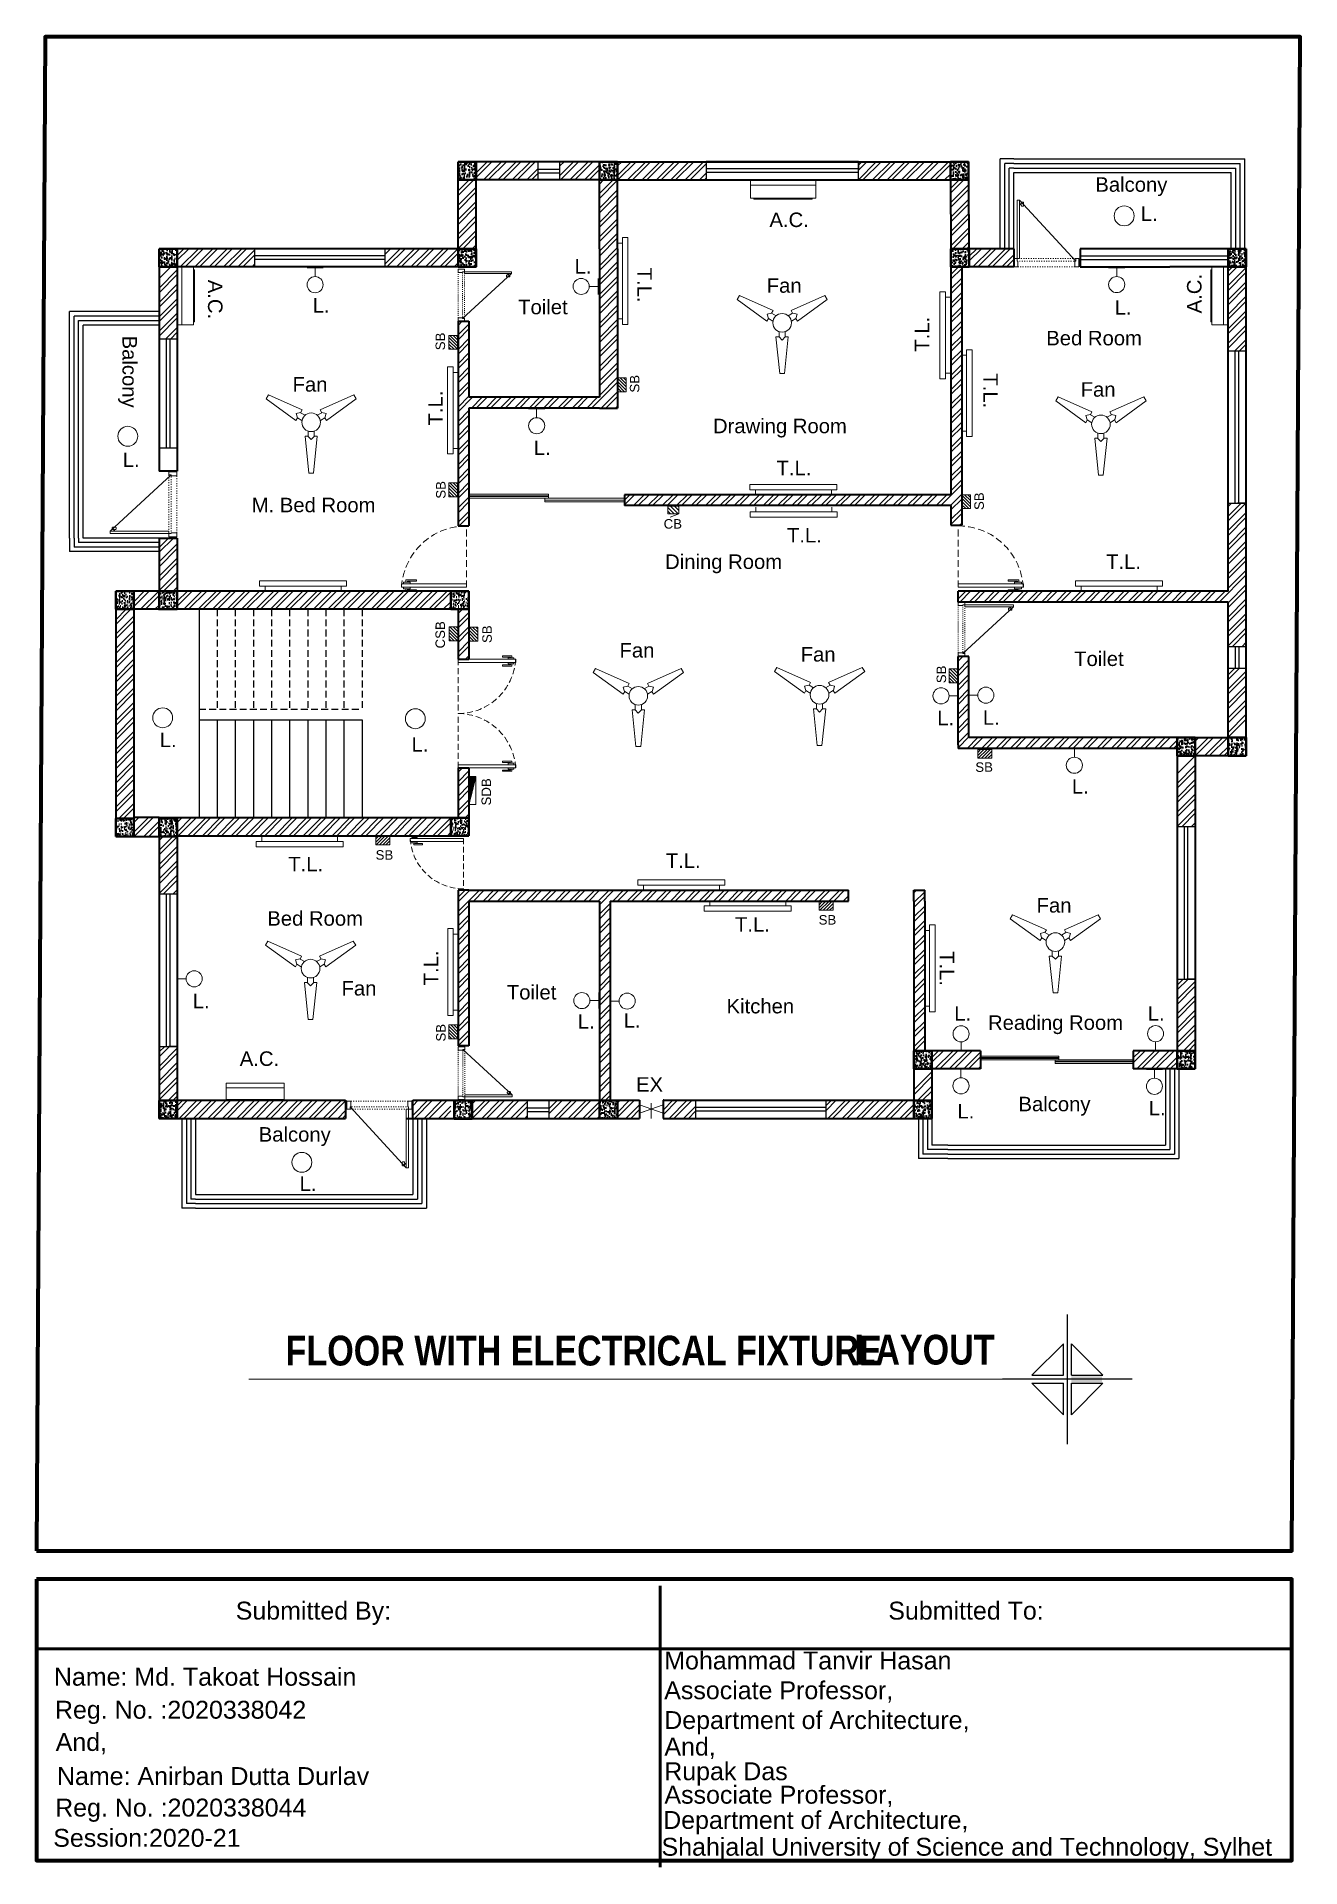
# Model space of a CAD drawing. Header units: inches. Extents: x 4161 to 8381, y 472 to 1500.
# Drawn here: x 4991 to 5689, y 472 to 1483 of the extents above; entities that cross this region are included whole.
import ezdxf

# ---------------------------------------------------------------- set-up
doc = ezdxf.new("R2010")
doc.units = ezdxf.units.IN
doc.header["$MEASUREMENT"] = 0
doc.linetypes.add('ACAD_ISO03W100', pattern=[30, 12, -18])
doc.linetypes.add('HIDDEN', pattern=[0.375, 0.25, -0.125])
doc.layers.get('0').update_dxf_attribs({"lineweight": 35})
for name, color, linetype, lineweight in [('0.Columns', 1, 'Continuous', 35), ('1.Wall', 7, 'Continuous', 35), ('Box', 7, 'Continuous', 15), ('Doors & Furni', 20, 'Continuous', 5), ('E_Elements', 7, 'Continuous', 15), ('E_FITTINGS', 7, 'Continuous', 15), ('Hatch', 7, 'Continuous', 15)]:
    doc.layers.add(name, color=color, linetype=linetype, lineweight=lineweight)
for name, color, linetype in [('3.Windows', 130, 'Continuous'), ('4.Hatch', 14, 'Continuous'), ('5.Texts', 50, 'Continuous'), ('6.Stairs', 161, 'Continuous'), ('8.Balcony', 90, 'Continuous'), ('9.Vent', 130, 'Continuous'), ('Electrical Components', 170, 'Continuous'), ('rod', 252, 'Continuous'), ('tex', 21, 'Continuous'), ('wood', 20, 'Continuous')]:
    doc.layers.add(name, color=color, linetype=linetype)
doc.styles.get("Standard").update_dxf_attribs({"font": 'arial.ttf'})

msp = doc.modelspace()

# ---------------------------------------------------------------- texts
at = {"layer": '5.Texts', "color": 2, "true_color": 0xf1eb1f, "char_height": 8, "attachment_point": 1}
for s, insert in [('\\pxqc;Balcony', (5540.113, 1405.172)), ('\\pxqc;Toilet', (5215.309, 1337.574)), ('\\pxqc;Bed Room', (5519.543, 1320.417)), ('\\pxqc;Drawing Room', (5346.114, 1271.912)), ('\\pxqc;M. Bed Room', (5088.735, 1228.299)), ('\\pxqc;Dining Room', (5315.052, 1197.017)), ('\\pxqc;Toilet', (5522.211, 1143.441)), ('\\pxqc;Bed Room', (5089.588, 1000.128)), ('\\pxqc;Toilet', (5209.062, 959.399)), ('\\pxqc;Kitchen', (5335.332, 951.735)), ('\\pxqc;Reading Room', (5498.258, 942.642)), ('\\pxqc;Balcony', (5497.672, 897.702)), ('\\pxqc;Balcony', (5078.331, 880.949))]:
    msp.add_mtext_dynamic_manual_height_columns(s, width=110.71706, gutter_width=1, heights=[35.636], dxfattribs=dict(at, insert=insert))
at = {"layer": '5.Texts', "color": 7, "attachment_point": 1}
for s, width, gutter_width, heights, insert, char_height in [('\\pxqc;A.C.', 110.71706, 1, [35.636], (5351.213, 1385.702), 8), ('\\pxqc;L.', 110.71706, 1, [35.636], (5549.999, 1389.111), 8), ('\\pxqc;L.', 110.71706, 1, [35.636], (5237.455, 1359.981), 8), ('\\pxqc;Fan', 110.71706, 1, [35.636], (5348.475, 1349.439), 8), ('\\pxqc;L.', 110.71706, 1, [35.636], (5092.9, 1338.506), 8), ('\\pxqc;L.', 110.71706, 1, [35.636], (5535.544, 1337.31), 8), ('\\pxqc;Fan', 110.71706, 1, [35.636], (5086.757, 1294.855), 8), ('\\pxqc;Fan', 110.71706, 1, [35.636], (5521.755, 1292.073), 8), ('\\pxqc;L.', 110.71706, 1, [35.636], (4988.051, 1253.264), 8), ('\\pxqc;L.', 110.71706, 1, [35.636], (5214.942, 1259.856), 8), ('\\pxqc;T.L.', 110.71706, 1, [35.636], (5353.873, 1248.743), 8), ('\\pxqc;CB', 72.40653, 0.654, [23.305], (5306.176, 1216.509), 5.2318), ('\\pxqc;T.L.', 110.71706, 1, [35.636], (5359.633, 1211.636), 8), ('\\pxqc;T.L.', 110.71706, 1, [35.636], (5535.783, 1197.008), 8), ('\\pxqc;Fan', 110.71706, 1, [35.636], (5267.215, 1148.126), 8), ('\\pxqc;Fan', 110.71706, 1, [35.636], (5367.222, 1145.872), 8), ('\\pxqc;L.', 110.71706, 1, [35.636], (5437.628, 1110.746), 8), ('\\pxqc;L.', 110.71706, 1, [35.636], (5462.822, 1111.003), 8), ('\\pxqc;L.', 110.71706, 1, [35.636], (5008.461, 1098.677), 8), ('\\pxqc;L.', 110.71706, 1, [35.636], (5147.458, 1096.158), 8), ('\\pxqc;SB', 72.40653, 0.654, [23.305], (5477.99, 1082.27), 5.2318), ('\\pxqc;L.', 110.71706, 1, [35.636], (5511.924, 1072.99), 8), ('\\pxqc;SB', 72.40653, 0.654, [23.305], (5146.994, 1033.798), 5.2318), ('\\pxqc;T.L.', 110.71706, 1, [35.636], (5292.726, 1031.978), 8), ('\\pxqc;T.L.', 110.71706, 1, [35.636], (5084.379, 1030.096), 8), ('\\pxqc;Fan', 110.71706, 1, [35.636], (5497.434, 1007.363), 8), ('\\pxqc;T.L.', 110.71706, 1, [35.636], (5330.97, 996.803), 8), ('\\pxqc;SB', 72.40653, 0.654, [23.305], (5391.527, 997.974), 5.2318), ('\\pxqc;Fan', 110.71706, 1, [35.636], (5113.78, 961.593), 8), ('\\pxqc;L.', 110.71706, 1, [35.636], (5026.682, 954.542), 8), ('\\pxqc;L.', 110.71706, 1, [35.636], (5239.239, 943.273), 8), ('\\pxqc;L.', 110.71706, 1, [35.636], (5264.517, 943.804), 8), ('\\pxqc;L.', 110.71706, 1, [35.636], (5447.024, 947.712), 8), ('\\pxqc;L.', 110.71706, 1, [35.636], (5553.836, 947.712), 8), ('\\pxqc;A.C.', 110.71706, 1, [35.636], (5058.847, 922.771), 8), ('\\pxqc;EX', 110.71706, 1, [35.636], (5274.158, 908.5), 8), ('\\pxqc;L.', 110.71706, 1, [35.636], (5448.76, 893.751), 8), ('\\pxqc;L.', 110.71706, 1, [35.636], (5554.372, 895.427), 8), ('\\pxqc;L.', 110.71706, 1, [35.636], (5085.659, 853.726), 8)]:
    msp.add_mtext_dynamic_manual_height_columns(s, width=width, gutter_width=gutter_width, heights=heights, dxfattribs=dict(at, insert=insert, char_height=char_height))
for s, width, gutter_width, heights, insert, char_height, rotation in [('\\pxqc;T.L.', 110.71706, 1, [35.636], (5330.776, 1401.018), 8, 270), ('\\pxqc;A.C.', 110.71706, 1, [35.636], (5093.804, 1393.094), 8, 270), ('\\pxqc;A.C.', 110.71706, 1, [35.636], (5626.184, 1285.578), 8, 90), ('\\pxqc;T.L.', 110.71706, 1, [35.636], (5475.878, 1263.183), 8, 90), ('\\pxqc;SB', 72.40653, 0.654, [23.305], (5211.425, 1278.377), 5.2318, 90), ('\\pxqc;SB', 72.40653, 0.654, [23.305], (5318.671, 1255.003), 5.2318, 90), ('\\pxqc;T.L.', 110.71706, 1, [35.636], (5521.755, 1342.69), 8, 270), ('\\pxqc;T.L.', 110.71706, 1, [35.636], (5207.372, 1222.478), 8, 90), ('\\pxqc;SB', 72.40653, 0.654, [23.305], (5211.693, 1196.448), 5.2318, 90), ('\\pxqc;SB', 72.40653, 0.654, [23.305], (5508.819, 1190.195), 5.2318, 90), ('\\pxqc;CSB', 72.40653, 0.654, [23.305], (5211.374, 1116.448), 5.2318, 90), ('\\pxqc;SB', 72.40653, 0.654, [23.305], (5237.215, 1116.793), 5.2318, 90), ('\\pxqc;SB', 72.40653, 0.654, [23.305], (5487.975, 1094.63), 5.2318, 90), ('\\pxqc;SDB', 72.40653, 0.654, [23.305], (5236.774, 1029.773), 5.2318, 90), ('\\pxqc;T.L.', 110.71706, 1, [35.636], (5204.887, 913.468), 8, 90), ('\\pxqc;T.L.', 110.71706, 1, [35.636], (5497.68, 1023.829), 8, 270), ('\\pxqc;SB', 72.40653, 0.654, [23.305], (5211.722, 896.846), 5.2318, 90)]:
    msp.add_mtext_dynamic_manual_height_columns(s, width=width, gutter_width=gutter_width, heights=heights, dxfattribs=dict(at, insert=insert, char_height=char_height, rotation=rotation))
at = {"layer": '5.Texts', "color": 2, "true_color": 0xf1eb1f, "insert": (5046.605, 1353.245), "char_height": 8, "attachment_point": 1, "rotation": 270}
msp.add_mtext_dynamic_manual_height_columns('\\pxqc;Balcony', width=110.71706, gutter_width=1, heights=[35.636], dxfattribs=at)
at = {"layer": '5.Texts', "color": 2, "true_color": 0xf1eb1f, "char_height": 16.41918, "attachment_point": 1}
for s, insert, width in [('{\\fSwis721 Cn BT|b1|i0|c0|p34;\\C256; FLOOR WITH ELECTRICAL FIXTURE  }', (5123.403, 765.843), 837.02362), ('{\\fSwis721 Cn BT|b1|i0|c0|p34;\\C256;LAYOUT \\P\\pxqc;}', (5442.647, 766.35), 227.23537)]:
    msp.add_mtext(s, dxfattribs=dict(at, insert=insert, width=width))

# ---------------------------------------------------------------- blocks, each defined once
blk = doc.blocks.new('Window7')
at = {"layer": '3.Windows'}
for p, q in [((4180.8, 1757.9), (4096.8, 1757.9)), ((4096.8, 1757.9), (4096.8, 1747.9)), ((4180.8, 1747.9), (4180.8, 1757.9)), ((4180.8, 1747.9), (4180.8, 1757.9)), ((4180.8, 1757.9), (4180.8, 1753.2)), ((4180.8, 1753.2), (4180.8, 1753.2)), ((4096.8, 1747.9), (4180.8, 1747.9))]:
    blk.add_line(p, q, dxfattribs=at)
at = {"layer": '3.Windows', "color": 141, "true_color": 0xadddf7}
for p, q in [((4180.8, 1753.9), (4096.8, 1753.9)), ((4180.8, 1751.9), (4096.8, 1751.9))]:
    blk.add_line(p, q, dxfattribs=at)
blk = doc.blocks.new('window6')
at = {"layer": '3.Windows', "color": 141, "true_color": 0xadddf7}
for p, q in [((4180.7, 1736.8), (4108.7, 1736.8)), ((4180.7, 1734.8), (4108.7, 1734.8))]:
    blk.add_line(p, q, dxfattribs=at)
at = {"layer": '3.Windows'}
blk.add_lwpolyline([(4180.7, 1740.8), (4108.7, 1740.8), (4108.7, 1730.8), (4180.7, 1730.8)], close=True, dxfattribs=at)
blk = doc.blocks.new('window7 virtical')
at = {"layer": '3.Windows', "color": 141, "true_color": 0xadddf7}
for p, q in [((4405.5, 1605.9), (4405.5, 1689.9)), ((4407.5, 1605.9), (4407.5, 1689.9))]:
    blk.add_line(p, q, dxfattribs=at)
at = {"layer": '3.Windows'}
for p, q in [((4401.5, 1605.9), (4411.5, 1605.9)), ((4411.5, 1605.9), (4406.8, 1605.9)), ((4406.8, 1605.9), (4406.8, 1605.9))]:
    blk.add_line(p, q, dxfattribs=at)
blk.add_lwpolyline([(4411.5, 1605.9), (4411.5, 1689.9), (4401.5, 1689.9), (4401.5, 1605.9)], close=True, dxfattribs=at)
blk = doc.blocks.new('Vent')
at = {"layer": '9.Vent'}
for p, q in [((-12, -3.9), (-12, 6.1)), ((-12, 3.8), (-12, 6.1)), ((0, -3.9), (0, 6.1))]:
    blk.add_line(p, q, dxfattribs=at)
at = {"layer": '9.Vent', "color": 5}
for p, q in [((-12, 2), (0, 2)), ((-12, 0), (0, 0))]:
    blk.add_line(p, q, dxfattribs=at)
blk = doc.blocks.new('Dd2')
at = {"layer": 'rod', "lineweight": 13}
blk.add_lwpolyline([(-36.5, 41), (-2, 3.5)], dxfattribs=at)
blk.add_lwpolyline([(-36.5, 38.75), (-35.5, 38.75), (-35.5, 39.25, -0.4142136), (-35, 39.75), (-34.5, 39.75, -0.4142136), (-34, 39.25), (-34, 37.75, -0.4142136), (-34.5, 37.25), (-35, 37.25, -0.4142136), (-35.5, 37.75), (-35.5, 38.25), (-36.5, 38.25)], format="xyb", dxfattribs=at)
at = {"layer": 'rod', "linetype": 'ACAD_ISO03W100', "lineweight": 13, "ltscale": 0.05}
for points in [[(-3, 3.5), (-37.5, 3.5)], [(-2, 5), (-36.5, 5)], [(-2.5, 0), (-37.5, 0)]]:
    blk.add_lwpolyline(points, dxfattribs=at)
at = {"layer": 'wood', "lineweight": 13}
for points in [[(-36.5, 41), (-38, 41), (-38, 5), (-36.5, 5)], [(-40, 0), (-40, 5), (-38, 5), (-38, 3.5), (-37.5, 3.5), (-37.5, 0)], [(0, 0), (0, 5), (-2, 5), (-2, 3.5), (-2.5, 3.5), (-2.5, 0)]]:
    blk.add_lwpolyline(points, close=True, dxfattribs=at)
blk = doc.blocks.new('Door')
at = {"layer": 'Doors & Furni', "color": 20}
for p, q in [((4001.9, 980.9), (4000.6, 980.9)), ((4000.6, 980.9), (4000.6, 975.1)), ((4001.3, 975.1), (4001.3, 980.1)), ((4001.3, 980.1), (4001.9, 980.1)), ((4002.7, 982.3), (4001.9, 982.3)), ((4001.9, 982.3), (4001.9, 978.6)), ((4004.7, 983.4), (4002.7, 983.4)), ((4002.7, 983.4), (4002.7, 947.4)), ((4004.7, 947.4), (4004.7, 983.4)), ((4004.7, 982.3), (4005.6, 982.3)), ((4005.6, 982.3), (4005.6, 978.6)), ((4005.6, 980.9), (4006.9, 980.9)), ((4006.1, 980.1), (4005.6, 980.1)), ((4006.1, 975.1), (4006.1, 980.1)), ((4006.9, 980.9), (4006.9, 975.1)), ((4000.6, 975.1), (4001.3, 975.1)), ((4001.9, 978.6), (4002.7, 978.6)), ((4005.6, 978.6), (4004.7, 978.6)), ((4006.9, 975.1), (4006.1, 975.1)), ((4002.7, 947.4), (4004.7, 947.4))]:
    blk.add_line(p, q, dxfattribs=at)
at = {"layer": 'Doors & Furni', "color": 1, "linetype": 'HIDDEN', "ltscale": 15}
blk.add_line((4002.7, 947.4), (4036.6, 947.4), dxfattribs=at)
blk.add_arc((4000.6, 947.4), 36, 0, 86.583, dxfattribs=at)
blk = doc.blocks.new('Main door')
at = {"layer": 'Doors & Furni', "color": 20, "rotation": 270}
blk.add_blockref('Door', (2262.3, 5102.4), dxfattribs=at)
at = {"layer": 'Doors & Furni', "color": 20, "xscale": -1, "rotation": 270}
blk.add_blockref('Door', (2262.3, -2970.8), dxfattribs=at)
blk = doc.blocks.new('Hatch')
at = {"layer": '4.Hatch', "color": 244, "linetype": 'Continuous', "true_color": 0x991b1e}
for p, q in [((3054.7, 1312.6), (3058.4, 1316.3)), ((3054.7, 1309.9), (3061.1, 1316.3)), ((3056.4, 1306.3), (3066.4, 1316.3)), ((3059.1, 1306.3), (3069.1, 1316.3)), ((3064.4, 1306.3), (3074.4, 1316.3)), ((3067, 1306.3), (3077, 1316.3)), ((3072.3, 1306.3), (3082.3, 1316.3)), ((3075, 1306.3), (3085, 1316.3)), ((3080.3, 1306.3), (3090.3, 1316.3)), ((3082.9, 1306.3), (3092.9, 1316.3)), ((3088.2, 1306.3), (3097.4, 1315.5)), ((3044.7, 1299.9), (3051.1, 1306.3)), ((3044.7, 1294.6), (3054.7, 1304.6)), ((3090.9, 1306.3), (3097.4, 1312.8)), ((3096.2, 1306.3), (3097.4, 1307.5)), ((3044.7, 1292), (3054.7, 1302)), ((3044.7, 1286.7), (3054.7, 1296.7)), ((3044.7, 1284), (3054.7, 1294)), ((3044.7, 1278.7), (3054.7, 1288.7)), ((3044.7, 1276.1), (3054.7, 1286.1)), ((3044.7, 1270.8), (3054.7, 1280.8)), ((3044.7, 1268.1), (3054.7, 1278.1)), ((3048.3, 1266.4), (3054.7, 1272.8)), ((3051, 1266.4), (3054.7, 1270.2)), ((3044.7, 1151.4), (3049.9, 1156.6)), ((3044.7, 1148.8), (3052.6, 1156.6)), ((3044.7, 1143.5), (3054.7, 1153.5)), ((3044.7, 1140.8), (3054.7, 1150.8)), ((3044.7, 1135.5), (3054.7, 1145.5)), ((3044.7, 1132.9), (3054.7, 1142.9)), ((3044.7, 1127.6), (3054.7, 1137.6)), ((3047.1, 1127.3), (3054.7, 1134.9)), ((3030.7, 1121.5), (3036.5, 1127.3)), ((3030.7, 1118.9), (3039.2, 1127.3)), ((3034.5, 1117.3), (3044.5, 1127.3)), ((3037.1, 1117.3), (3044.7, 1124.9)), ((3052.4, 1127.3), (3054.7, 1129.6)), ((3054.7, 1121.7), (3060.4, 1127.3)), ((3054.7, 1119), (3063, 1127.3)), ((3058.3, 1117.3), (3068.3, 1127.3)), ((3061, 1117.3), (3071, 1127.3)), ((3066.3, 1117.3), (3076.3, 1127.3)), ((3068.9, 1117.3), (3078.9, 1127.3)), ((3074.2, 1117.3), (3084.2, 1127.3)), ((3076.9, 1117.3), (3086.9, 1127.3)), ((3082.2, 1117.3), (3092.2, 1127.3)), ((3084.8, 1117.3), (3094.8, 1127.3)), ((3090.1, 1117.3), (3100.1, 1127.3)), ((3092.8, 1117.3), (3102.8, 1127.3)), ((3098.1, 1117.3), (3108.1, 1127.3)), ((3100.7, 1117.3), (3110.7, 1127.3)), ((3106.1, 1117.3), (3116.1, 1127.3)), ((3108.7, 1117.3), (3118.7, 1127.3)), ((3114, 1117.3), (3124, 1127.3)), ((3116.7, 1117.3), (3126.7, 1127.3)), ((3122, 1117.3), (3132, 1127.3)), ((3124.6, 1117.3), (3134.6, 1127.3)), ((3129.9, 1117.3), (3139.9, 1127.3)), ((3132.6, 1117.3), (3142.6, 1127.3)), ((3137.9, 1117.3), (3147.9, 1127.3)), ((3140.5, 1117.3), (3150.5, 1127.3)), ((3145.8, 1117.3), (3155.8, 1127.3)), ((3148.5, 1117.3), (3158.5, 1127.3)), ((3153.8, 1117.3), (3163.8, 1127.3)), ((3156.4, 1117.3), (3166.4, 1127.3)), ((3161.7, 1117.3), (3171.7, 1127.3)), ((3164.4, 1117.3), (3174.4, 1127.3)), ((3169.7, 1117.3), (3179.7, 1127.3)), ((3172.3, 1117.3), (3182.3, 1127.3)), ((3177.6, 1117.3), (3187.6, 1127.3)), ((3180.3, 1117.3), (3190.3, 1127.3)), ((3185.6, 1117.3), (3195.6, 1127.3)), ((3188.3, 1117.3), (3198.3, 1127.3)), ((3193.6, 1117.3), (3203.6, 1127.3)), ((3196.2, 1117.3), (3205.7, 1126.8)), ((3201.5, 1117.3), (3205.7, 1121.5)), ((3042.4, 1117.3), (3044.7, 1119.6)), ((3204.2, 1117.3), (3205.7, 1118.9)), ((3209.7, 1114.9), (3212.1, 1117.3)), ((3209.7, 1109.6), (3215.7, 1115.6)), ((3209.7, 1107), (3215.7, 1113)), ((3209.7, 1101.7), (3215.7, 1107.7)), ((3209.7, 1099), (3215.7, 1105)), ((3209.7, 1093.7), (3215.7, 1099.7)), ((3209.7, 1091), (3215.7, 1097)), ((3213.8, 1089.8), (3215.7, 1091.7))]:
    blk.add_line(p, q, dxfattribs=at)
blk = doc.blocks.new('FAN')
at = {"layer": 'E_Elements'}
for p, q in [((-23.6, 15.1), (-24.9, 12.9)), ((-24.9, 12.9), (-8.4, 0.9)), ((-5, 6.8), (-23.6, 15.1)), ((23.6, 15.1), (5, 6.8)), ((8.4, 0.9), (24.9, 12.9)), ((24.9, 12.9), (23.6, 15.1)), ((-8.4, 0.9), (-7.5, 2.4)), ((-8.3, 4.8), (-5.9, 5.4)), ((-7.6, 2.4), (-8.3, 4.8)), ((-7.5, 2.4), (-5.1, 0.9)), ((-5.8, 5.3), (-5, 6.8)), ((-3.3, 3.9), (-5.8, 5.3)), ((5.8, 5.3), (3.3, 3.9)), ((5, 6.8), (5.8, 5.3)), ((5.1, 0.9), (7.5, 2.4)), ((8.3, 4.8), (5.9, 5.4)), ((7.5, 2.4), (8.4, 0.9)), ((7.6, 2.4), (8.3, 4.8)), ((-3.4, -7.7), (-1.3, -28)), ((-1.7, -7.7), (-3.4, -7.7)), ((-1.7, -4.8), (-1.7, -7.7)), ((-1.7, -7.8), (0, -9.5)), ((0, -9.5), (1.7, -7.8)), ((1.3, -28), (3.4, -7.7)), ((1.7, -7.7), (1.7, -4.8)), ((3.4, -7.7), (1.7, -7.7)), ((-1.3, -28), (1.3, -28))]:
    blk.add_line(p, q, dxfattribs=at)
for start, end in [(360, 180), (180, 0)]:
    blk.add_arc((0, 0), 5.14, start, end, dxfattribs=at)
blk = doc.blocks.new('AC')
at = {"layer": 'E_Elements'}
for p, q in [((5826.63, 1009.16), (5858.63, 1009.16)), ((5826.63, 1000.16), (5826.63, 1009.16)), ((5828.29, 1009.63), (5856.95, 1009.63)), ((5828.29, 1009.63), (5828.29, 1009.16)), ((5856.95, 1009.63), (5856.95, 1009.16)), ((5858.63, 1009.16), (5858.63, 1009.16)), ((5858.63, 1009.16), (5858.63, 1000.16)), ((5826.63, 1002.72), (5858.63, 1002.72)), ((5858.63, 1000.16), (5826.63, 1000.16))]:
    blk.add_line(p, q, dxfattribs=at)
blk = doc.blocks.new('O')
at = {"layer": 'E_Elements', "ltscale": 4}
for p, q in [((9523.6, 2111.6), (9520.9, 2111.6)), ((9523.6, 2069.7), (9520.9, 2069.7))]:
    blk.add_line(p, q, dxfattribs=at)
at = {"layer": 'E_Elements', "ltscale": 0.01}
blk.add_lwpolyline([(9526.6, 2066.6), (9526.6, 2114.6), (9523.6, 2114.6), (9523.6, 2066.6)], close=True, dxfattribs=at)
blk = doc.blocks.new('A$C482B25E6')
at = {"layer": 'E_FITTINGS'}
for p, q in [((0, 0), (0, 7.1)), ((3.9, 3.55), (0, 3.55))]:
    blk.add_line(p, q, dxfattribs=at)
blk.add_circle((7.45, 3.55), 3.55, dxfattribs=at)
blk = doc.blocks.new('2')
at = {"layer": 'Hatch', "ltscale": 0.01}
h = blk.add_hatch(dxfattribs=at)
h.set_pattern_fill('ANSI31', color=256, scale=10, style=0)
h.paths.add_polyline_path([(7846.8, 2035.9), (7842, 2035.9), (7842, 2028.2), (7846.8, 2028.2)])
at = {"layer": 'E_Elements'}
blk.add_lwpolyline([(7842, 2028.2), (7846.8, 2028.2), (7846.8, 2035.9), (7842, 2035.9)], close=True, dxfattribs=at)
blk = doc.blocks.new('A$C50C60B13')
at = {"layer": 'E_Elements'}
for p, q in [((0, 6.1), (0, 0)), ((24.9, 6.1), (0, 0)), ((0, 6.1), (24.9, 6.1)), ((0.1, 0), (0.1, 0)), ((0.2, 0), (0.3, 0.1)), ((0.4, 0), (0.6, 0.1)), ((0.6, 0), (0.8, 0.2)), ((0.8, 0), (1, 0.3)), ((0.9, 0), (1.3, 0.3)), ((1.1, 0), (1.5, 0.4)), ((1.3, 0), (1.7, 0.4)), ((1.5, 0), (2, 0.5)), ((1.7, 0), (2.2, 0.5)), ((1.8, 0), (2.4, 0.6)), ((2, 0), (2.7, 0.7)), ((2.2, 0), (2.9, 0.7)), ((2.4, 0), (3.1, 0.8)), ((2.5, 0), (3.4, 0.8)), ((2.7, 0), (3.6, 0.9)), ((2.9, 0), (3.8, 0.9)), ((3.1, 0), (4.1, 1)), ((3.2, 0), (4.3, 1.1)), ((3.4, 0), (4.5, 1.1)), ((3.6, 0), (4.8, 1.2)), ((3.8, 0), (5, 1.2)), ((4, 0), (5.2, 1.3)), ((4.1, 0), (5.5, 1.3)), ((4.3, 0), (5.7, 1.4)), ((4.5, 0), (5.9, 1.5)), ((4.7, 0), (6.2, 1.5)), ((4.8, 0), (6.4, 1.6)), ((5, 0), (6.6, 1.6)), ((5.2, 0), (6.9, 1.7)), ((5.4, 0), (7.1, 1.7)), ((5.5, 0), (7.3, 1.8)), ((5.7, 0), (7.6, 1.9)), ((5.9, 0), (7.8, 1.9)), ((6.1, 0), (8, 2)), ((6.3, 0), (8.3, 2)), ((6.4, 0), (8.5, 2.1)), ((6.6, 0), (8.7, 2.1)), ((6.8, 0), (9, 2.2)), ((7, 0), (9.2, 2.3)), ((7.1, 0), (9.4, 2.3)), ((7.3, 0), (9.7, 2.4)), ((7.5, 0), (9.9, 2.4)), ((7.7, 0), (10.1, 2.5)), ((7.8, 0), (10.4, 2.5)), ((8, 0), (10.6, 2.6)), ((8.2, 0), (10.9, 2.7)), ((8.4, 0), (11.1, 2.7)), ((8.6, 0), (11.3, 2.8)), ((8.7, 0), (11.6, 2.8)), ((8.9, 0), (11.8, 2.9)), ((9.1, 0), (12, 2.9)), ((9.3, 0), (12.3, 3)), ((9.4, 0), (12.5, 3.1)), ((9.6, 0), (12.7, 3.1)), ((9.8, 0), (13, 3.2)), ((10, 0), (13.2, 3.2)), ((10.1, 0), (13.4, 3.3)), ((10.3, 0), (13.7, 3.3)), ((10.5, 0), (13.9, 3.4)), ((10.7, 0), (14.1, 3.5)), ((10.8, 0), (14.4, 3.5)), ((11, 0), (14.6, 3.6)), ((11.2, 0), (14.8, 3.6)), ((11.4, 0), (15.1, 3.7)), ((11.6, 0), (15.3, 3.7)), ((11.7, 0), (15.5, 3.8)), ((11.9, 0), (15.8, 3.9)), ((12.1, 0), (16, 3.9)), ((12.3, 0), (16.2, 4)), ((12.4, 0), (16.5, 4)), ((12.6, 0), (16.7, 4.1)), ((12.8, 0), (16.9, 4.1)), ((13, 0), (17.2, 4.2)), ((13.1, 0), (17.4, 4.3)), ((13.3, 0), (17.6, 4.3)), ((13.5, 0), (17.9, 4.4)), ((13.7, 0), (18.1, 4.4)), ((13.9, 0), (18.3, 4.5)), ((14, 0), (18.6, 4.5)), ((14.2, 0), (18.8, 4.6)), ((14.4, 0), (19, 4.7)), ((14.6, 0), (19.3, 4.7)), ((14.7, 0), (19.5, 4.8)), ((14.9, 0), (19.7, 4.8)), ((15.1, 0), (20, 4.9)), ((15.3, 0), (20.2, 4.9)), ((15.4, 0), (20.4, 5)), ((15.6, 0), (20.7, 5.1)), ((15.8, 0), (20.9, 5.1)), ((16, 0), (21.1, 5.2)), ((16.2, 0), (21.4, 5.2)), ((16.3, 0), (21.6, 5.3)), ((16.5, 0), (21.8, 5.3)), ((16.7, 0), (22.1, 5.4)), ((16.9, 0), (22.3, 5.5)), ((17, 0), (22.6, 5.5)), ((17.2, 0), (22.8, 5.6)), ((17.4, 0), (23, 5.6)), ((17.6, 0), (23.3, 5.7)), ((17.7, 0), (23.5, 5.7)), ((17.9, 0), (23.7, 5.8)), ((18.1, 0), (24, 5.9)), ((18.3, 0), (24.2, 5.9)), ((18.5, 0), (24.4, 6)), ((18.6, 0), (24.7, 6)), ((18.8, 0), (24.9, 6.1)), ((19, 0), (24.9, 5.9)), ((19.2, 0), (24.9, 5.7)), ((19.3, 0), (24.9, 5.5)), ((19.5, 0), (24.9, 5.4)), ((19.7, 0), (24.9, 5.2)), ((19.9, 0), (24.9, 5)), ((20, 0), (24.9, 4.8)), ((20.2, 0), (24.9, 4.7)), ((20.4, 0), (24.9, 4.5)), ((20.6, 0), (24.9, 4.3)), ((20.7, 0), (24.9, 4.1)), ((20.9, 0), (24.9, 4)), ((21.1, 0), (24.9, 3.8)), ((21.3, 0), (24.9, 3.6)), ((21.5, 0), (24.9, 3.4)), ((21.6, 0), (24.9, 3.3)), ((21.8, 0), (24.9, 3.1)), ((22, 0), (24.9, 2.9)), ((22.2, 0), (24.9, 2.7)), ((22.3, 0), (24.9, 2.5)), ((22.5, 0), (24.9, 2.4)), ((22.7, 0), (24.9, 2.2)), ((22.9, 0), (24.9, 2)), ((23, 0), (24.9, 1.8)), ((23.2, 0), (24.9, 1.7)), ((23.4, 0), (24.9, 1.5)), ((23.6, 0), (24.9, 1.3)), ((23.8, 0), (24.9, 1.1)), ((23.9, 0), (24.9, 1)), ((24.1, 0), (24.9, 0.8)), ((24.3, 0), (24.9, 0.6)), ((24.5, 0), (24.9, 0.4)), ((24.6, 0), (24.9, 0.2)), ((24.8, 0), (24.9, 0.1)), ((24.9, 6.1), (24.9, 0)), ((0, 0), (24.9, 0))]:
    blk.add_line(p, q, dxfattribs=at)
blk = doc.blocks.new('l')
at = {"layer": 'Hatch', "ltscale": 0.01}
h = blk.add_hatch(dxfattribs=at)
h.set_pattern_fill('ANSI31', color=256, scale=10, style=0)
h.set_pattern_definition([(45, (-245.7583, -15.9394), (-0.88388348, 0.88388348), [])])
h.paths.add_polyline_path([(7980.58, 2127.19), (7980.58, 2132.19), (7977.08, 2132.19), (7977.08, 2127.19)])
at = {"layer": 'E_FITTINGS', "ltscale": 0.01}
blk.add_line((7980.58, 2132.19), (7982.15, 2128.25), dxfattribs=at)
blk.add_lwpolyline([(7977.08, 2127.19), (7980.58, 2127.19), (7980.58, 2132.19), (7977.08, 2132.19)], close=True, dxfattribs=at)
blk = doc.blocks.new('Column2.0')
at = {"layer": '0.Columns', "true_color": 0x991b1e}
h = blk.add_hatch(dxfattribs=at)
h.set_pattern_fill('AR-CONC', color=244, scale=0.54)
h.set_pattern_definition([(50, (868.9964, 332.3348), (3.873205, -0.3388615), [0.405, -4.455]), (355, (868.9964, 332.335), (-0.7492572, 4.0618375), [0.324, -3.564]), (100.45144, (869.319, 332.3066), (3.1239478, 3.722976), [0.344197, -3.7861674]), (46.1842, (868.9964, 333.415), (5.763103, -0.893804), [0.6075, -6.6825]), (96.63564, (869.4767, 333.3403), (5.0471745, 5.2602404), [0.516296, -5.679254]), (351.18416, (868.9964, 333.415), (5.0471745, 5.26024), [0.486, -5.346]), (21, (869.5364, 333.1448), (3.223298, -2.174142), [0.405, -4.455]), (326, (869.5364, 333.145), (1.3139028, 3.9158102), [0.324, -3.564]), (71.45144, (869.805, 332.9636), (4.537201, 1.7416682), [0.344197, -3.7861674]), (37.5, (868.9964, 332.3348), (0.0656632, 1.7976268), [0, -3.5208, 0, -3.618, 0, -3.5775]), (7.5, (868.9964, 332.3348), (1.4205755, 2.1298232), [0, -2.0628, 0, -3.4398, 0, -1.3635]), (327.5, (867.7922, 332.3348), (2.88264116, -0.1217963), [0, -1.35, 0, -4.212, 0, -5.589]), (317.5, (867.2522, 332.3348), (3.1492053, 0.5405669), [0, -1.755, 0, -2.7972, 0, -3.969])])
h.paths.add_polyline_path([(4674.9, 1327.6), (4674.9, 1337.6), (4664.9, 1337.6), (4664.9, 1327.6)])
at = {"layer": '0.Columns', "linetype": 'ACAD_ISO03W100', "lineweight": 40}
for p, q in [((4674.9, 1337.6), (4664.9, 1337.6)), ((4664.9, 1337.6), (4664.9, 1327.6)), ((4674.9, 1327.6), (4674.9, 1337.6)), ((4664.9, 1327.6), (4674.9, 1327.6))]:
    blk.add_line(p, q, dxfattribs=at)
blk = doc.blocks.new('Title Box 2.0')
at = {"lineweight": 50, "ltscale": 0.5}
for p, q in [((5341.2, 665.1), (5341.2, 509.8)), ((4997, 630.3), (5689.8, 630.3))]:
    blk.add_line(p, q, dxfattribs=at)
at = {"lineweight": 100, "ltscale": 0.5}
for points in [[(4997, 684.4), (5689.8, 684.4), (5694.5, 1520.1), (5001.7, 1520.1), (4997, 684.4)], [(4997, 668.9), (4997, 513.5), (5689.8, 513.5), (5689.8, 668.9), (4997, 668.9)]]:
    blk.add_lwpolyline(points, dxfattribs=at)
at = {"color": 2, "insert": (5343.5, 554.8), "char_height": 9.865, "width": 131.411, "attachment_point": 1}
blk.add_mtext('Associate Professor,', dxfattribs=at)
at = {"layer": '5.Texts', "color": 2, "true_color": 0xf1eb1f}
for s, height, p in [('And,', 9.86, (5343.5, 571.5)), ('Rupak Das', 9.86, (5343.4, 557.9)), ('Department of Architecture,', 9.865, (5342.8, 531)), ('Shahjalal University of Science and Technology, Sylhet', 9.865, (5341.9, 516.2))]:
    blk.add_text(s, height=height, dxfattribs=at).set_placement(p)
at = {"layer": '5.Texts', "color": 2, "true_color": 0xf1eb1f, "attachment_point": 1}
for s, width, insert, char_height in [('\\pxqc;Submitted By:', 136.525, (5081.5, 656.4), 9.865), ('\\pxqc;Submitted To:', 136.525, (5441.7, 656.4), 9.865), ('\\pxqc;Name: Md. Takoat Hossain', 169.373, (5005.3, 619.9), 9.865), ('\\pxqc;Reg. No. :2020338042', 147.474, (5002.7, 601.7), 9.865), ('\\pxqc;And,', 136.525, (4953.4, 583.9), 9.86), ('\\pxqc;Name: Anirban Dutta Durlav', 178.758, (5005, 565.1), 9.865), ('\\pxqc;Reg. No. :2020338044', 147.474, (5002.8, 547.7), 9.865), ('\\pxqc;Session:2020-21', 136.525, (4989.6, 531), 9.865)]:
    blk.add_mtext_dynamic_manual_height_columns(s, width=width, gutter_width=1.23, heights=[43.9], dxfattribs=dict(at, insert=insert, char_height=char_height))
at = {"layer": '5.Texts', "color": 2, "true_color": 0xf1eb1f, "insert": (5343.4, 628.9), "char_height": 9.865, "width": 174.913, "attachment_point": 1}
blk.add_mtext('Mohammad Tanvir Hasan\\PAssociate Professor, \\PDepartment of Architecture,', dxfattribs=at)
blk = doc.blocks.new('north')
blk.add_hatch(color=253).paths.add_polyline_path([(-2, 1.5), (-2, -1.5), (-17.05, -1.5), (-17.05, 1.5)])
at = {"color": 253}
for p, q in [((0, -32.08), (0, 32.08)), ((-17.55, 2), (-2, 17.55)), ((-2, 2), (-2, 17.55)), ((2, 2), (2, 17.55)), ((17.55, 2), (2, 17.55)), ((-32.08, 0), (32.08, 0)), ((-2, 2), (-17.55, 2)), ((17.55, 2), (2, 2)), ((-2, -2), (-17.55, -2)), ((-2, -17.55), (-17.55, -2)), ((-2, -17.55), (-2, -2)), ((2, -17.55), (2, -2)), ((17.55, -2), (2, -2)), ((17.55, -2), (2, -17.55))]:
    blk.add_line(p, q, dxfattribs=at)
blk = doc.blocks.new('A$C7D5710E3')
at = {"layer": 'rod', "xscale": 1.59375, "yscale": 1.59375, "zscale": 1.59375}
blk.add_blockref('north', (92.6, -23.7), dxfattribs=at)
blk = doc.blocks.new('Symbol')
at = {"ltscale": 0.5}
blk.add_line((-20931.9, -93873.8), (-20515.8, -93873.8), dxfattribs=at)
at = {"layer": 'tex', "color": 253, "ltscale": 0.5, "xscale": -0.6999999999970897, "yscale": 0.6999999999970897, "zscale": 0.7}
blk.add_blockref('A$C7D5710E3', (-20415.2, -93857.2), dxfattribs=at)

# ---------------------------------------------------------------- linework, layer by layer
at = {"layer": '1.Wall'}
for p, q in [((5301.847, 1413.751), (5223.847, 1413.751)), ((5223.847, 1365.751), (5223.847, 1413.751)), ((5301.847, 1413.751), (5307.847, 1413.751)), ((5307.847, 1413.751), (5505.575, 1413.751)), ((5301.847, 1403.751), (5233.847, 1403.751)), ((5233.847, 1365.751), (5233.847, 1403.751)), ((5301.847, 1365.751), (5301.847, 1403.751)), ((5311.847, 1365.751), (5311.847, 1403.751)), ((5311.847, 1403.751), (5495.632, 1403.751)), ((5495.632, 1403.751), (5495.847, 1365.695)), ((5505.632, 1403.78), (5505.847, 1365.751)), ((5223.847, 1365.751), (5058.847, 1365.751)), ((5058.847, 1365.751), (5058.847, 1243.014)), ((5233.847, 1365.751), (5233.847, 1355.751)), ((5301.847, 1365.751), (5301.847, 1283.751)), ((5311.847, 1365.751), (5311.847, 1355.75)), ((5495.847, 1365.695), (5495.847, 1355.751)), ((5530.584, 1365.751), (5505.847, 1365.751)), ((5530.584, 1365.751), (5530.584, 1355.751)), ((5616.774, 1365.751), (5567.121, 1365.751)), ((5567.121, 1365.751), (5567.121, 1355.751)), ((5658.847, 1365.751), (5616.774, 1365.751)), ((5648.676, 1365.751), (5658.847, 1365.751)), ((5658.847, 1091.976), (5658.847, 1365.751)), ((5223.847, 1355.751), (5068.847, 1355.751)), ((5068.847, 1355.751), (5068.847, 1243.014)), ((5223.847, 1355.751), (5233.847, 1355.751)), ((5311.847, 1355.75), (5311.847, 1277.751)), ((5495.847, 1355.751), (5495.847, 1229.985)), ((5530.584, 1355.751), (5501.847, 1355.751)), ((5501.847, 1355.751), (5501.847, 1229.985)), ((5567.121, 1355.751), (5616.774, 1355.751)), ((5648.847, 1355.751), (5616.774, 1355.751)), ((5648.847, 1176.751), (5648.847, 1355.751)), ((5223.847, 1325.751), (5223.847, 1212.751)), ((5223.847, 1325.751), (5229.847, 1325.751)), ((5229.847, 1325.751), (5229.847, 1283.751)), ((5301.847, 1283.751), (5229.847, 1283.751)), ((5229.847, 1277.751), (5229.847, 1212.751)), ((5229.847, 1277.751), (5229.847, 1212.751)), ((5301.847, 1277.751), (5229.847, 1277.751)), ((5301.847, 1277.751), (5307.847, 1277.751)), ((5307.847, 1277.751), (5311.847, 1277.751)), ((5068.847, 1243.014), (5058.847, 1243.014)), ((5495.847, 1229.985), (5315.674, 1229.985)), ((5315.674, 1229.985), (5315.674, 1223.985)), ((5495.847, 1223.985), (5315.674, 1223.985)), ((5495.847, 1223.985), (5495.847, 1213.078)), ((5501.847, 1229.985), (5501.847, 1213.078)), ((5223.847, 1212.751), (5229.847, 1212.751)), ((5058.847, 1206.075), (5068.847, 1206.075)), ((5058.847, 1206.075), (5058.847, 1176.751)), ((5068.847, 1206.075), (5068.847, 1176.751)), ((5058.847, 1176.751), (5034.847, 1176.751)), ((5034.847, 1176.751), (5034.847, 1041.301)), ((5223.847, 1176.751), (5068.847, 1176.751)), ((5219.847, 1176.751), (5219.847, 1166.751)), ((5223.847, 1176.751), (5229.847, 1176.751)), ((5229.847, 1176.751), (5229.847, 1139.251)), ((5499.847, 1170.751), (5499.847, 1176.751)), ((5505.847, 1176.751), (5499.847, 1176.751)), ((5648.847, 1176.751), (5505.847, 1176.751)), ((5058.847, 1166.751), (5044.847, 1166.751)), ((5058.847, 1166.751), (5044.847, 1166.751)), ((5044.847, 1166.751), (5044.847, 1051.751)), ((5223.847, 1166.751), (5058.847, 1166.751)), ((5223.847, 1166.751), (5223.847, 1139.251)), ((5505.847, 1170.751), (5499.847, 1170.751)), ((5648.847, 1170.751), (5505.847, 1170.751)), ((5648.847, 1095.976), (5648.847, 1170.751)), ((5223.847, 1139.251), (5229.847, 1139.251)), ((5499.847, 1091.976), (5499.847, 1140.751)), ((5505.847, 1140.751), (5499.847, 1140.751)), ((5505.847, 1095.976), (5505.847, 1140.751)), ((5499.847, 1091.976), (5499.847, 1089.976)), ((5620.737, 1095.976), (5505.847, 1095.976)), ((5620.737, 1095.976), (5648.847, 1095.976)), ((5658.847, 1091.976), (5658.847, 1085.976)), ((5505.847, 1089.976), (5499.847, 1089.976)), ((5620.737, 1089.976), (5505.847, 1089.976)), ((5620.737, 1085.976), (5620.737, 1089.976)), ((5620.737, 1085.976), (5620.737, 923.112)), ((5630.737, 1085.976), (5658.847, 1085.976)), ((5630.737, 1085.976), (5630.737, 919.112)), ((5223.847, 1079.251), (5223.847, 1051.751)), ((5223.847, 1079.251), (5229.847, 1079.251)), ((5229.847, 1079.251), (5229.847, 1041.751)), ((5058.847, 1051.751), (5044.847, 1051.751)), ((5058.847, 1051.751), (5223.847, 1051.751)), ((5034.847, 1041.301), (5058.847, 1041.301)), ((5058.847, 1041.301), (5058.847, 885.751)), ((5068.847, 1041.751), (5223.847, 1041.751)), ((5068.847, 1041.751), (5068.847, 895.751)), ((5223.847, 1041.751), (5229.847, 1041.751)), ((5223.847, 1011.751), (5223.847, 925.751)), ((5229.847, 1011.751), (5223.847, 1011.751)), ((5229.847, 1011.751), (5307.847, 1011.751)), ((5307.847, 1011.751), (5439.394, 1011.751)), ((5439.394, 1005.751), (5439.394, 1011.751)), ((5475.394, 1011.751), (5481.394, 1011.751)), ((5475.394, 1005.751), (5475.394, 1011.751)), ((5481.394, 1005.751), (5481.394, 1011.751)), ((5229.847, 1005.751), (5301.847, 1005.751)), ((5229.847, 1005.751), (5229.847, 925.751)), ((5301.847, 1005.751), (5301.847, 895.751)), ((5307.847, 1005.751), (5307.847, 895.751)), ((5307.847, 1005.751), (5439.394, 1005.751)), ((5475.394, 1005.751), (5475.394, 895.751)), ((5481.394, 1005.751), (5481.394, 923.112)), ((5229.847, 925.751), (5223.847, 925.751)), ((5485.394, 923.112), (5481.394, 923.112)), ((5512.234, 923.112), (5485.394, 923.112)), ((5512.234, 923.112), (5512.234, 913.112)), ((5620.737, 923.112), (5596.441, 923.112)), ((5596.441, 923.112), (5596.441, 913.112)), ((5485.394, 913.112), (5485.394, 885.751)), ((5512.234, 913.112), (5485.394, 913.112)), ((5624.737, 913.112), (5596.441, 913.112)), ((5624.737, 913.112), (5630.737, 913.112)), ((5630.737, 919.112), (5630.737, 913.112)), ((5068.847, 895.751), (5161.791, 895.751)), ((5161.791, 895.751), (5161.791, 885.751)), ((5198.851, 895.751), (5223.847, 895.751)), ((5198.851, 885.741), (5198.851, 895.751)), ((5223.847, 895.751), (5229.847, 895.751)), ((5229.847, 895.751), (5301.847, 895.751)), ((5307.847, 895.751), (5324, 895.751)), ((5324, 895.751), (5324, 885.751)), ((5337.031, 895.751), (5337.031, 885.751)), ((5337.5, 895.751), (5337.031, 895.751)), ((5337.5, 895.751), (5475.394, 895.751)), ((5058.847, 885.751), (5161.791, 885.751)), ((5195.211, 885.751), (5324, 885.751)), ((5337.031, 885.751), (5337.5, 885.751)), ((5337.5, 885.751), (5485.394, 885.751))]:
    msp.add_line(p, q, dxfattribs=at)
at = {"layer": '1.Wall', "color": 7, "true_color": 0xffffff}
msp.add_line((5495.847, 1213.078), (5501.847, 1213.078), dxfattribs=at)
at = {"layer": '3.Windows'}
for p, q in [((5567.121, 1365.751), (5567.121, 1355.751)), ((5648.793, 1365.751), (5567.121, 1365.751)), ((5567.121, 1355.751), (5648.793, 1355.751)), ((5068.847, 1315.829), (5058.847, 1315.829)), ((5058.847, 1315.829), (5058.847, 1255.829)), ((5068.847, 1255.829), (5068.847, 1315.829)), ((5058.847, 1255.829), (5068.847, 1255.829))]:
    msp.add_line(p, q, dxfattribs=at)
at = {"layer": '3.Windows', "color": 141, "true_color": 0xadddf7}
for p, q in [((5567.004, 1361.751), (5648.676, 1361.751)), ((5567.004, 1359.751), (5648.676, 1359.751)), ((5062.847, 1255.829), (5062.847, 1315.829)), ((5064.847, 1255.829), (5064.847, 1315.829))]:
    msp.add_line(p, q, dxfattribs=at)
at = {"layer": '4.Hatch', "color": 244, "linetype": 'Continuous', "true_color": 0x991b1e}
for p, q in [((5223.847, 1413.606), (5223.992, 1413.751)), ((5233.847, 1407.696), (5239.902, 1413.751)), ((5233.847, 1413), (5234.598, 1413.751)), ((5233.847, 1405.045), (5242.553, 1413.751)), ((5237.856, 1403.751), (5247.856, 1413.751)), ((5240.508, 1403.751), (5250.508, 1413.751)), ((5245.811, 1403.751), (5255.811, 1413.751)), ((5248.463, 1403.751), (5258.463, 1413.751)), ((5253.766, 1403.751), (5263.766, 1413.751)), ((5256.418, 1403.751), (5266.418, 1413.751)), ((5261.721, 1403.751), (5268.018, 1410.048)), ((5264.373, 1403.751), (5268.018, 1407.397)), ((5280.018, 1406.138), (5287.631, 1413.751)), ((5280.018, 1411.442), (5282.328, 1413.751)), ((5280.283, 1403.751), (5290.283, 1413.751)), ((5285.586, 1403.751), (5295.586, 1413.751)), ((5288.238, 1403.751), (5298.238, 1413.751)), ((5293.541, 1403.751), (5301.847, 1412.057)), ((5296.193, 1403.751), (5301.847, 1409.405)), ((5311.847, 1406.147), (5319.451, 1413.751)), ((5311.847, 1411.45), (5314.148, 1413.751)), ((5312.103, 1403.751), (5322.103, 1413.751)), ((5317.406, 1403.751), (5327.406, 1413.751)), ((5320.058, 1403.751), (5330.058, 1413.751)), ((5325.361, 1403.751), (5335.361, 1413.751)), ((5328.013, 1403.751), (5338.013, 1413.751)), ((5333.316, 1403.751), (5343.316, 1413.751)), ((5335.968, 1403.751), (5345.968, 1413.751)), ((5341.271, 1403.751), (5351.271, 1413.751)), ((5343.923, 1403.751), (5353.923, 1413.751)), ((5349.226, 1403.751), (5359.226, 1413.751)), ((5351.877, 1403.751), (5360.771, 1412.645)), ((5357.181, 1403.751), (5360.771, 1407.342)), ((5359.832, 1403.751), (5360.771, 1404.69)), ((5444.771, 1411.792), (5446.73, 1413.751)), ((5444.771, 1403.837), (5454.685, 1413.751)), ((5444.771, 1409.141), (5449.382, 1413.751)), ((5447.337, 1403.751), (5457.337, 1413.751)), ((5452.64, 1403.751), (5462.64, 1413.751)), ((5455.292, 1403.751), (5465.292, 1413.751)), ((5460.595, 1403.751), (5470.595, 1413.751)), ((5463.247, 1403.751), (5473.247, 1413.751)), ((5468.55, 1403.751), (5478.55, 1413.751)), ((5471.202, 1403.751), (5481.202, 1413.751)), ((5476.505, 1403.751), (5486.505, 1413.751)), ((5479.157, 1403.751), (5489.157, 1413.751)), ((5484.46, 1403.751), (5494.46, 1413.751)), ((5487.112, 1403.751), (5495.632, 1412.271)), ((5492.415, 1403.751), (5495.632, 1406.968)), ((5223.847, 1397.696), (5229.902, 1403.751)), ((5223.847, 1403), (5224.598, 1403.751)), ((5223.847, 1395.045), (5232.553, 1403.751)), ((5223.847, 1389.741), (5233.847, 1399.741)), ((5223.847, 1387.09), (5233.847, 1397.09)), ((5301.496, 1403.751), (5301.847, 1404.102)), ((5301.847, 1396.147), (5309.451, 1403.751)), ((5301.847, 1401.45), (5304.148, 1403.751)), ((5301.847, 1393.495), (5311.847, 1403.495)), ((5301.847, 1388.192), (5311.847, 1398.192)), ((5301.847, 1385.54), (5311.847, 1395.54)), ((5495.067, 1403.751), (5495.632, 1404.316)), ((5495.658, 1399.04), (5500.37, 1403.751)), ((5495.673, 1396.403), (5503.022, 1403.751)), ((5495.703, 1391.129), (5505.647, 1401.073)), ((5495.718, 1388.493), (5505.662, 1398.437)), ((5223.847, 1381.787), (5233.847, 1391.787)), ((5223.847, 1379.135), (5233.847, 1389.135)), ((5301.847, 1380.237), (5311.847, 1390.237)), ((5301.847, 1377.585), (5311.847, 1387.585)), ((5495.748, 1383.219), (5505.692, 1393.163)), ((5495.763, 1380.582), (5505.707, 1390.526)), ((5495.792, 1375.309), (5505.736, 1385.253)), ((5223.847, 1373.832), (5233.847, 1383.832)), ((5223.847, 1371.18), (5233.847, 1381.18)), ((5223.847, 1365.877), (5233.847, 1375.877)), ((5301.847, 1372.282), (5311.847, 1382.282)), ((5301.847, 1369.63), (5311.847, 1379.63)), ((5301.847, 1364.327), (5311.847, 1374.327)), ((5495.807, 1372.672), (5505.751, 1382.616)), ((5495.837, 1367.399), (5505.781, 1377.343)), ((5496.841, 1365.751), (5505.796, 1374.706)), ((5183.513, 1365.318), (5183.947, 1365.751)), ((5183.513, 1357.363), (5191.902, 1365.751)), ((5183.513, 1362.666), (5186.598, 1365.751)), ((5184.553, 1355.751), (5194.553, 1365.751)), ((5189.856, 1355.751), (5199.856, 1365.751)), ((5192.508, 1355.751), (5202.508, 1365.751)), ((5197.811, 1355.751), (5207.811, 1365.751)), ((5200.463, 1355.751), (5210.463, 1365.751)), ((5205.766, 1355.751), (5215.766, 1365.751)), ((5208.418, 1355.751), (5218.418, 1365.751)), ((5213.721, 1355.751), (5223.721, 1365.751)), ((5226.373, 1365.751), (5233.847, 1373.225)), ((5231.676, 1365.751), (5233.847, 1367.922)), ((5301.847, 1361.675), (5311.847, 1371.675)), ((5301.847, 1356.372), (5311.847, 1366.372)), ((5502.145, 1365.751), (5505.826, 1369.432)), ((5504.796, 1365.751), (5505.841, 1366.796)), ((5505.847, 1361.499), (5510.1, 1365.751)), ((5505.847, 1358.847), (5512.751, 1365.751)), ((5508.055, 1355.751), (5518.055, 1365.751)), ((5510.706, 1355.751), (5520.706, 1365.751)), ((5516.009, 1355.751), (5526.009, 1365.751)), ((5518.661, 1355.751), (5528.661, 1365.751)), ((5216.373, 1355.751), (5223.847, 1363.225)), ((5221.676, 1355.751), (5223.847, 1357.922)), ((5301.847, 1353.72), (5311.847, 1363.72)), ((5301.847, 1348.417), (5311.847, 1358.417)), ((5301.847, 1345.766), (5311.847, 1355.766)), ((5495.847, 1351.499), (5500.1, 1355.751)), ((5495.847, 1348.847), (5501.847, 1354.847)), ((5523.964, 1355.751), (5530.584, 1362.371)), ((5526.616, 1355.751), (5530.584, 1359.719)), ((5648.676, 1361.138), (5648.847, 1361.309)), ((5648.676, 1358.487), (5648.847, 1358.658)), ((5648.847, 1353.354), (5651.244, 1355.751)), ((5648.847, 1350.703), (5653.895, 1355.751)), ((5648.847, 1345.399), (5658.847, 1355.399)), ((5301.847, 1340.462), (5311.847, 1350.462)), ((5301.847, 1337.811), (5311.847, 1347.811)), ((5495.847, 1343.544), (5501.847, 1349.544)), ((5495.847, 1340.892), (5501.847, 1346.892)), ((5648.847, 1342.748), (5658.847, 1352.748)), ((5648.847, 1337.444), (5658.847, 1347.444)), ((5648.847, 1334.793), (5658.847, 1344.793)), ((5301.847, 1332.507), (5311.847, 1342.507)), ((5301.847, 1329.856), (5311.847, 1339.856)), ((5301.847, 1324.552), (5311.847, 1334.552)), ((5495.847, 1335.589), (5501.847, 1341.589)), ((5495.847, 1332.937), (5501.847, 1338.937)), ((5648.847, 1329.489), (5658.847, 1339.489)), ((5648.847, 1326.838), (5658.847, 1336.838)), ((5223.847, 1323.45), (5226.148, 1325.751)), ((5223.847, 1318.147), (5229.847, 1324.147)), ((5301.847, 1321.901), (5311.847, 1331.901)), ((5301.847, 1316.597), (5311.847, 1326.597)), ((5301.847, 1313.946), (5311.847, 1323.946)), ((5495.847, 1327.634), (5501.847, 1333.634)), ((5495.847, 1324.982), (5501.847, 1330.982)), ((5495.847, 1319.679), (5501.847, 1325.679)), ((5648.847, 1321.534), (5658.847, 1331.534)), ((5648.847, 1318.883), (5658.847, 1328.883)), ((5223.847, 1315.495), (5229.847, 1321.495)), ((5223.847, 1310.192), (5229.847, 1316.192)), ((5223.847, 1307.54), (5229.847, 1313.54)), ((5301.847, 1308.642), (5311.847, 1318.642)), ((5301.847, 1305.991), (5311.847, 1315.991)), ((5495.847, 1317.027), (5501.847, 1323.027)), ((5495.847, 1311.724), (5501.847, 1317.724)), ((5495.847, 1309.072), (5501.847, 1315.072)), ((5648.847, 1313.58), (5658.847, 1323.58)), ((5648.847, 1310.928), (5658.847, 1320.928)), ((5652.514, 1309.292), (5658.847, 1315.625)), ((5223.847, 1302.237), (5229.847, 1308.237)), ((5223.847, 1299.585), (5229.847, 1305.585)), ((5301.847, 1300.687), (5311.847, 1310.687)), ((5301.847, 1298.036), (5311.847, 1308.036)), ((5495.847, 1303.769), (5501.847, 1309.769)), ((5495.847, 1301.117), (5501.847, 1307.117)), ((5655.165, 1309.292), (5658.847, 1312.973)), ((5223.847, 1294.282), (5229.847, 1300.282)), ((5223.847, 1291.63), (5229.847, 1297.63)), ((5301.847, 1292.733), (5311.847, 1302.733)), ((5301.847, 1290.081), (5311.847, 1300.081)), ((5301.847, 1284.778), (5311.847, 1294.778)), ((5495.847, 1295.814), (5501.847, 1301.814)), ((5495.847, 1293.162), (5501.847, 1299.162)), ((5495.847, 1287.859), (5501.847, 1293.859)), ((5223.847, 1286.327), (5229.847, 1292.327)), ((5223.847, 1283.675), (5229.847, 1289.675)), ((5223.847, 1278.372), (5229.847, 1284.372)), ((5223.847, 1275.72), (5231.877, 1283.751)), ((5231.181, 1277.751), (5237.181, 1283.751)), ((5233.832, 1277.751), (5239.832, 1283.751)), ((5239.136, 1277.751), (5245.136, 1283.751)), ((5241.787, 1277.751), (5247.787, 1283.751)), ((5247.091, 1277.751), (5253.091, 1283.751)), ((5249.742, 1277.751), (5255.742, 1283.751)), ((5255.046, 1277.751), (5261.046, 1283.751)), ((5257.697, 1277.751), (5263.697, 1283.751)), ((5263.001, 1277.751), (5269.001, 1283.751)), ((5265.652, 1277.751), (5271.652, 1283.751)), ((5270.956, 1277.751), (5276.956, 1283.751)), ((5273.607, 1277.751), (5279.607, 1283.751)), ((5278.91, 1277.751), (5284.91, 1283.751)), ((5281.562, 1277.751), (5287.562, 1283.751)), ((5286.865, 1277.751), (5292.865, 1283.751)), ((5289.517, 1277.751), (5295.517, 1283.751)), ((5294.82, 1277.751), (5300.82, 1283.751)), ((5297.472, 1277.751), (5311.847, 1292.126)), ((5302.775, 1277.751), (5311.847, 1286.823)), ((5305.427, 1277.751), (5311.847, 1284.171)), ((5495.847, 1285.207), (5501.847, 1291.207)), ((5495.847, 1279.904), (5501.847, 1285.904)), ((5495.847, 1277.252), (5501.847, 1283.252)), ((5223.847, 1270.417), (5229.847, 1276.417)), ((5223.847, 1267.766), (5229.847, 1273.766)), ((5310.73, 1277.751), (5311.847, 1278.868)), ((5495.847, 1271.949), (5501.847, 1277.949)), ((5495.847, 1269.297), (5501.847, 1275.297)), ((5223.847, 1262.462), (5229.847, 1268.462)), ((5223.847, 1259.811), (5229.847, 1265.811)), ((5495.847, 1263.994), (5501.847, 1269.994)), ((5495.847, 1261.342), (5501.847, 1267.342)), ((5223.847, 1254.507), (5229.847, 1260.507)), ((5223.847, 1251.856), (5229.847, 1257.856)), ((5495.847, 1256.039), (5501.847, 1262.039)), ((5495.847, 1253.387), (5501.847, 1259.387)), ((5495.847, 1248.084), (5501.847, 1254.084)), ((5223.847, 1246.552), (5229.847, 1252.552)), ((5223.847, 1243.901), (5229.847, 1249.901)), ((5223.847, 1238.597), (5229.847, 1244.597)), ((5495.847, 1245.433), (5501.847, 1251.433)), ((5495.847, 1240.129), (5501.847, 1246.129)), ((5495.847, 1237.478), (5501.847, 1243.478)), ((5223.847, 1235.946), (5229.847, 1241.946)), ((5223.847, 1230.642), (5229.847, 1236.642)), ((5223.847, 1227.991), (5229.847, 1233.991)), ((5490.309, 1223.985), (5501.847, 1235.523)), ((5495.847, 1232.174), (5501.847, 1238.174)), ((5223.847, 1222.687), (5229.847, 1228.687)), ((5223.847, 1220.036), (5229.847, 1226.036)), ((5315.674, 1227.011), (5318.649, 1229.985)), ((5315.674, 1224.359), (5321.301, 1229.985)), ((5320.604, 1223.985), (5326.604, 1229.985)), ((5323.256, 1223.985), (5329.256, 1229.985)), ((5328.559, 1223.985), (5334.559, 1229.985)), ((5331.21, 1223.985), (5337.21, 1229.985)), ((5336.514, 1223.985), (5342.514, 1229.985)), ((5339.165, 1223.985), (5345.165, 1229.985)), ((5344.469, 1223.985), (5350.469, 1229.985)), ((5347.12, 1223.985), (5353.12, 1229.985)), ((5352.424, 1223.985), (5358.424, 1229.985)), ((5355.075, 1223.985), (5361.075, 1229.985)), ((5360.379, 1223.985), (5366.379, 1229.985)), ((5363.03, 1223.985), (5369.03, 1229.985)), ((5368.334, 1223.985), (5374.334, 1229.985)), ((5370.985, 1223.985), (5376.985, 1229.985)), ((5376.289, 1223.985), (5382.289, 1229.985)), ((5378.94, 1223.985), (5384.94, 1229.985)), ((5384.243, 1223.985), (5390.243, 1229.985)), ((5386.895, 1223.985), (5392.895, 1229.985)), ((5392.198, 1223.985), (5398.198, 1229.985)), ((5394.85, 1223.985), (5400.85, 1229.985)), ((5400.153, 1223.985), (5406.153, 1229.985)), ((5402.805, 1223.985), (5408.805, 1229.985)), ((5408.108, 1223.985), (5414.108, 1229.985)), ((5410.76, 1223.985), (5416.76, 1229.985)), ((5416.063, 1223.985), (5422.063, 1229.985)), ((5418.715, 1223.985), (5424.715, 1229.985)), ((5424.018, 1223.985), (5430.018, 1229.985)), ((5426.67, 1223.985), (5432.67, 1229.985)), ((5431.973, 1223.985), (5437.973, 1229.985)), ((5434.625, 1223.985), (5440.625, 1229.985)), ((5439.928, 1223.985), (5445.928, 1229.985)), ((5442.58, 1223.985), (5448.58, 1229.985)), ((5447.883, 1223.985), (5453.883, 1229.985)), ((5450.535, 1223.985), (5456.535, 1229.985)), ((5455.838, 1223.985), (5461.838, 1229.985)), ((5458.49, 1223.985), (5464.49, 1229.985)), ((5463.793, 1223.985), (5469.793, 1229.985)), ((5466.445, 1223.985), (5472.445, 1229.985)), ((5471.748, 1223.985), (5477.748, 1229.985)), ((5474.4, 1223.985), (5480.4, 1229.985)), ((5479.703, 1223.985), (5485.703, 1229.985)), ((5482.355, 1223.985), (5488.355, 1229.985)), ((5487.658, 1223.985), (5493.658, 1229.985)), ((5495.613, 1223.985), (5501.847, 1230.219)), ((5495.847, 1221.568), (5501.847, 1227.568)), ((5648.847, 1218.12), (5656.018, 1225.292)), ((5648.847, 1223.423), (5650.715, 1225.292)), ((5648.847, 1215.468), (5658.67, 1225.292)), ((5223.847, 1214.733), (5229.847, 1220.733)), ((5224.517, 1212.751), (5229.847, 1218.081)), ((5229.82, 1212.751), (5229.847, 1212.778)), ((5495.847, 1216.264), (5501.847, 1222.264)), ((5495.847, 1213.613), (5501.847, 1219.613)), ((5500.615, 1213.078), (5501.847, 1214.309)), ((5648.847, 1210.165), (5658.847, 1220.165)), ((5648.847, 1207.514), (5658.847, 1217.514)), ((5648.847, 1202.21), (5658.847, 1212.21)), ((5648.847, 1199.559), (5658.847, 1209.559)), ((5648.847, 1194.255), (5658.847, 1204.255)), ((5648.847, 1191.604), (5658.847, 1201.604)), ((5648.847, 1186.3), (5658.847, 1196.3)), ((5648.847, 1183.649), (5658.847, 1193.649)), ((5643.904, 1170.751), (5658.847, 1185.694)), ((5648.847, 1178.345), (5658.847, 1188.345)), ((5044.847, 1176.27), (5045.328, 1176.751)), ((5068.847, 1176.405), (5069.193, 1176.751)), ((5499.847, 1172.534), (5504.063, 1176.751)), ((5500.715, 1170.751), (5506.715, 1176.751)), ((5506.018, 1170.751), (5512.018, 1176.751)), ((5508.67, 1170.751), (5514.67, 1176.751)), ((5513.973, 1170.751), (5519.973, 1176.751)), ((5516.625, 1170.751), (5522.625, 1176.751)), ((5521.928, 1170.751), (5527.928, 1176.751)), ((5524.58, 1170.751), (5530.58, 1176.751)), ((5529.883, 1170.751), (5535.883, 1176.751)), ((5532.535, 1170.751), (5538.535, 1176.751)), ((5537.838, 1170.751), (5543.838, 1176.751)), ((5540.49, 1170.751), (5546.49, 1176.751)), ((5545.793, 1170.751), (5551.793, 1176.751)), ((5548.445, 1170.751), (5554.445, 1176.751)), ((5553.748, 1170.751), (5559.748, 1176.751)), ((5556.4, 1170.751), (5562.4, 1176.751)), ((5561.703, 1170.751), (5567.703, 1176.751)), ((5564.355, 1170.751), (5570.355, 1176.751)), ((5569.658, 1170.751), (5575.658, 1176.751)), ((5572.31, 1170.751), (5578.31, 1176.751)), ((5577.613, 1170.751), (5583.613, 1176.751)), ((5580.265, 1170.751), (5586.265, 1176.751)), ((5585.568, 1170.751), (5591.568, 1176.751)), ((5588.22, 1170.751), (5594.22, 1176.751)), ((5593.523, 1170.751), (5599.523, 1176.751)), ((5596.175, 1170.751), (5602.175, 1176.751)), ((5601.478, 1170.751), (5607.478, 1176.751)), ((5604.129, 1170.751), (5610.129, 1176.751)), ((5609.433, 1170.751), (5615.433, 1176.751)), ((5612.084, 1170.751), (5618.084, 1176.751)), ((5617.388, 1170.751), (5623.388, 1176.751)), ((5620.039, 1170.751), (5626.039, 1176.751)), ((5625.343, 1170.751), (5631.343, 1176.751)), ((5627.994, 1170.751), (5633.994, 1176.751)), ((5633.298, 1170.751), (5639.298, 1176.751)), ((5635.949, 1170.751), (5641.949, 1176.751)), ((5641.253, 1170.751), (5647.253, 1176.751)), ((5648.847, 1170.39), (5658.847, 1180.39)), ((5648.847, 1167.739), (5658.847, 1177.739)), ((5648.847, 1162.435), (5658.847, 1172.435)), ((5034.847, 1160.967), (5040.631, 1166.751)), ((5034.847, 1166.27), (5035.328, 1166.751)), ((5034.847, 1158.315), (5043.283, 1166.751)), ((5034.847, 1153.012), (5044.847, 1163.012)), ((5648.847, 1159.784), (5658.847, 1169.784)), ((5648.847, 1154.481), (5658.847, 1164.481)), ((5034.847, 1150.36), (5044.847, 1160.36)), ((5034.847, 1145.057), (5044.847, 1155.057)), ((5034.847, 1142.405), (5044.847, 1152.405)), ((5648.847, 1151.829), (5658.847, 1161.829)), ((5648.847, 1146.526), (5658.847, 1156.526)), ((5651.247, 1146.274), (5658.847, 1153.874)), ((5034.847, 1137.102), (5044.847, 1147.102)), ((5034.847, 1134.45), (5044.847, 1144.45)), ((5656.55, 1146.274), (5658.847, 1148.571)), ((5034.847, 1129.147), (5044.847, 1139.147)), ((5034.847, 1126.495), (5044.847, 1136.495)), ((5499.847, 1140.715), (5499.883, 1140.751)), ((5499.847, 1138.063), (5502.535, 1140.751)), ((5499.847, 1132.76), (5505.847, 1138.76)), ((5499.847, 1130.108), (5505.847, 1136.108)), ((5648.847, 1130.616), (5652.505, 1134.274)), ((5648.847, 1127.964), (5655.156, 1134.274)), ((5648.847, 1122.661), (5658.847, 1132.661)), ((5034.847, 1121.192), (5044.847, 1131.192)), ((5034.847, 1118.54), (5044.847, 1128.54)), ((5034.847, 1113.237), (5044.847, 1123.237)), ((5499.847, 1124.805), (5505.847, 1130.805)), ((5499.847, 1122.153), (5505.847, 1128.153)), ((5499.847, 1116.85), (5505.847, 1122.85)), ((5648.847, 1120.009), (5658.847, 1130.009)), ((5648.847, 1114.706), (5658.847, 1124.706)), ((5648.847, 1112.054), (5658.847, 1122.054)), ((5034.847, 1110.585), (5044.847, 1120.585)), ((5034.847, 1105.282), (5044.847, 1115.282)), ((5034.847, 1102.63), (5044.847, 1112.63)), ((5499.847, 1114.198), (5505.847, 1120.198)), ((5499.847, 1108.895), (5505.847, 1114.895)), ((5499.847, 1106.243), (5505.847, 1112.243)), ((5648.847, 1106.751), (5658.847, 1116.751)), ((5648.847, 1104.099), (5658.847, 1114.099)), ((5034.847, 1097.327), (5044.847, 1107.327)), ((5034.847, 1094.675), (5044.847, 1104.675)), ((5499.847, 1100.94), (5505.847, 1106.94)), ((5499.847, 1098.288), (5505.847, 1104.288)), ((5648.847, 1098.796), (5658.847, 1108.796)), ((5648.847, 1096.144), (5658.847, 1106.144)), ((5034.847, 1089.372), (5044.847, 1099.372)), ((5034.847, 1086.72), (5044.847, 1096.72)), ((5034.847, 1081.417), (5044.847, 1091.417)), ((5499.847, 1092.985), (5505.847, 1098.985)), ((5499.847, 1090.333), (5505.847, 1096.333)), ((5504.793, 1089.976), (5510.793, 1095.976)), ((5507.444, 1089.976), (5513.444, 1095.976)), ((5512.748, 1089.976), (5518.748, 1095.976)), ((5515.399, 1089.976), (5521.399, 1095.976)), ((5520.703, 1089.976), (5526.703, 1095.976)), ((5523.354, 1089.976), (5529.354, 1095.976)), ((5528.658, 1089.976), (5534.658, 1095.976)), ((5531.309, 1089.976), (5537.309, 1095.976)), ((5536.613, 1089.976), (5542.613, 1095.976)), ((5539.264, 1089.976), (5545.264, 1095.976)), ((5544.568, 1089.976), (5550.568, 1095.976)), ((5547.219, 1089.976), (5553.219, 1095.976)), ((5552.523, 1089.976), (5558.523, 1095.976)), ((5555.174, 1089.976), (5561.174, 1095.976)), ((5560.478, 1089.976), (5566.478, 1095.976)), ((5563.129, 1089.976), (5569.129, 1095.976)), ((5568.432, 1089.976), (5574.432, 1095.976)), ((5571.084, 1089.976), (5577.084, 1095.976)), ((5576.387, 1089.976), (5582.387, 1095.976)), ((5579.039, 1089.976), (5585.039, 1095.976)), ((5584.342, 1089.976), (5590.342, 1095.976)), ((5586.994, 1089.976), (5592.994, 1095.976)), ((5592.297, 1089.976), (5598.297, 1095.976)), ((5594.949, 1089.976), (5600.949, 1095.976)), ((5600.252, 1089.976), (5606.252, 1095.976)), ((5602.904, 1089.976), (5608.904, 1095.976)), ((5608.207, 1089.976), (5614.207, 1095.976)), ((5610.859, 1089.976), (5616.859, 1095.976)), ((5616.162, 1089.976), (5620.737, 1094.551)), ((5618.814, 1089.976), (5620.737, 1091.899)), ((5620.737, 1075.989), (5640.724, 1095.976)), ((5630.737, 1088.641), (5638.072, 1095.976)), ((5630.737, 1093.944), (5632.769, 1095.976)), ((5636.027, 1085.976), (5646.027, 1095.976)), ((5638.679, 1085.976), (5648.679, 1095.976)), ((5034.847, 1078.766), (5044.847, 1088.766)), ((5034.847, 1073.462), (5044.847, 1083.462)), ((5643.982, 1085.976), (5648.847, 1090.841)), ((5646.634, 1085.976), (5648.847, 1088.189)), ((5034.847, 1070.811), (5044.847, 1080.811)), ((5034.847, 1065.507), (5044.847, 1075.507)), ((5034.847, 1062.856), (5044.847, 1072.856)), ((5223.847, 1076.847), (5226.251, 1079.251)), ((5223.847, 1071.543), (5229.847, 1077.543)), ((5223.847, 1068.892), (5229.847, 1074.892)), ((5620.737, 1070.686), (5630.737, 1080.686)), ((5620.737, 1068.034), (5630.737, 1078.034)), ((5620.737, 1062.731), (5630.737, 1072.731)), ((5034.847, 1057.552), (5044.847, 1067.552)), ((5034.847, 1054.901), (5044.847, 1064.901)), ((5223.847, 1063.588), (5229.847, 1069.588)), ((5223.847, 1060.937), (5229.847, 1066.937)), ((5223.847, 1055.634), (5229.847, 1061.634)), ((5620.737, 1060.08), (5630.737, 1070.08)), ((5620.737, 1054.776), (5630.737, 1064.776)), ((5620.737, 1052.125), (5630.737, 1062.125)), ((5036.55, 1051.301), (5044.847, 1059.597)), ((5039.202, 1051.301), (5044.847, 1056.946)), ((5044.505, 1051.301), (5044.956, 1051.751)), ((5044.847, 1043.687), (5052.91, 1051.751)), ((5044.847, 1048.991), (5047.607, 1051.751)), ((5045.112, 1041.301), (5055.562, 1051.751)), ((5060.415, 1051.301), (5060.865, 1051.751)), ((5063.067, 1051.301), (5063.517, 1051.751)), ((5068.37, 1051.301), (5068.82, 1051.751)), ((5068.847, 1043.823), (5076.775, 1051.751)), ((5068.847, 1049.126), (5071.472, 1051.751)), ((5069.427, 1041.751), (5079.427, 1051.751)), ((5074.73, 1041.751), (5084.73, 1051.751)), ((5077.382, 1041.751), (5087.382, 1051.751)), ((5082.685, 1041.751), (5092.685, 1051.751)), ((5085.337, 1041.751), (5095.337, 1051.751)), ((5090.64, 1041.751), (5100.64, 1051.751)), ((5093.292, 1041.751), (5103.292, 1051.751)), ((5098.595, 1041.751), (5108.595, 1051.751)), ((5101.247, 1041.751), (5111.247, 1051.751)), ((5106.55, 1041.751), (5116.55, 1051.751)), ((5109.202, 1041.751), (5119.202, 1051.751)), ((5114.505, 1041.751), (5124.505, 1051.751)), ((5117.157, 1041.751), (5127.157, 1051.751)), ((5122.46, 1041.751), (5132.46, 1051.751)), ((5125.112, 1041.751), (5135.112, 1051.751)), ((5130.415, 1041.751), (5140.415, 1051.751)), ((5133.067, 1041.751), (5143.067, 1051.751)), ((5138.37, 1041.751), (5148.37, 1051.751)), ((5141.022, 1041.751), (5151.022, 1051.751)), ((5146.325, 1041.751), (5156.325, 1051.751)), ((5148.976, 1041.751), (5158.976, 1051.751)), ((5154.28, 1041.751), (5164.28, 1051.751)), ((5156.931, 1041.751), (5166.931, 1051.751)), ((5162.235, 1041.751), (5172.235, 1051.751)), ((5164.886, 1041.751), (5174.886, 1051.751)), ((5170.19, 1041.751), (5180.19, 1051.751)), ((5172.841, 1041.751), (5182.841, 1051.751)), ((5178.145, 1041.751), (5188.145, 1051.751)), ((5180.796, 1041.751), (5190.796, 1051.751)), ((5186.1, 1041.751), (5196.1, 1051.751)), ((5188.751, 1041.751), (5198.751, 1051.751)), ((5194.055, 1041.751), (5204.055, 1051.751)), ((5196.706, 1041.751), (5206.706, 1051.751)), ((5202.193, 1041.935), (5212.009, 1051.751)), ((5204.838, 1041.928), (5214.661, 1051.751)), ((5210.093, 1041.879), (5219.964, 1051.751)), ((5223.847, 1052.982), (5229.847, 1058.982)), ((5227.919, 1051.751), (5229.847, 1053.679)), ((5620.737, 1046.821), (5630.737, 1056.821)), ((5623.235, 1046.668), (5630.737, 1054.17)), ((5050.415, 1041.301), (5058.847, 1049.733)), ((5053.067, 1041.301), (5058.847, 1047.081)), ((5058.37, 1041.301), (5058.847, 1041.778)), ((5058.847, 1033.823), (5066.325, 1041.301)), ((5058.847, 1039.126), (5061.022, 1041.301)), ((5058.847, 1031.171), (5068.847, 1041.171)), ((5212.72, 1041.855), (5219.847, 1048.982)), ((5217.974, 1041.806), (5219.847, 1043.679)), ((5628.538, 1046.668), (5630.737, 1048.866)), ((5058.847, 1025.868), (5068.847, 1035.868)), ((5058.847, 1023.216), (5068.847, 1033.216)), ((5058.847, 1017.913), (5068.847, 1027.913)), ((5058.847, 1015.261), (5068.847, 1025.261)), ((5058.847, 1009.958), (5068.847, 1019.958)), ((5061.035, 1009.495), (5068.847, 1017.306)), ((5066.339, 1009.495), (5068.847, 1012.003)), ((5223.847, 1007.904), (5227.694, 1011.751)), ((5223.847, 999.949), (5235.649, 1011.751)), ((5223.847, 1005.252), (5230.346, 1011.751)), ((5232.301, 1005.751), (5238.301, 1011.751)), ((5237.604, 1005.751), (5243.604, 1011.751)), ((5240.256, 1005.751), (5246.256, 1011.751)), ((5245.559, 1005.751), (5251.559, 1011.751)), ((5248.211, 1005.751), (5254.211, 1011.751)), ((5253.514, 1005.751), (5259.514, 1011.751)), ((5256.166, 1005.751), (5262.166, 1011.751)), ((5261.469, 1005.751), (5267.469, 1011.751)), ((5264.121, 1005.751), (5270.121, 1011.751)), ((5269.424, 1005.751), (5275.424, 1011.751)), ((5272.076, 1005.751), (5278.076, 1011.751)), ((5277.379, 1005.751), (5283.379, 1011.751)), ((5280.03, 1005.751), (5286.03, 1011.751)), ((5285.334, 1005.751), (5291.334, 1011.751)), ((5287.985, 1005.751), (5293.985, 1011.751)), ((5293.289, 1005.751), (5299.289, 1011.751)), ((5295.94, 1005.751), (5301.94, 1011.751)), ((5301.244, 1005.751), (5307.244, 1011.751)), ((5301.847, 1003.703), (5309.895, 1011.751)), ((5309.199, 1005.751), (5315.199, 1011.751)), ((5311.85, 1005.751), (5317.85, 1011.751)), ((5317.154, 1005.751), (5323.154, 1011.751)), ((5319.805, 1005.751), (5325.805, 1011.751)), ((5325.109, 1005.751), (5331.109, 1011.751)), ((5327.76, 1005.751), (5333.76, 1011.751)), ((5333.063, 1005.751), (5339.063, 1011.751)), ((5335.715, 1005.751), (5341.715, 1011.751)), ((5341.018, 1005.751), (5347.018, 1011.751)), ((5343.67, 1005.751), (5349.67, 1011.751)), ((5348.973, 1005.751), (5354.973, 1011.751)), ((5351.625, 1005.751), (5357.625, 1011.751)), ((5356.928, 1005.751), (5362.928, 1011.751)), ((5359.58, 1005.751), (5365.58, 1011.751)), ((5364.883, 1005.751), (5370.883, 1011.751)), ((5367.535, 1005.751), (5373.535, 1011.751)), ((5372.838, 1005.751), (5378.838, 1011.751)), ((5375.49, 1005.751), (5381.49, 1011.751)), ((5380.793, 1005.751), (5386.793, 1011.751)), ((5383.445, 1005.751), (5389.445, 1011.751)), ((5388.748, 1005.751), (5394.748, 1011.751)), ((5391.4, 1005.751), (5397.4, 1011.751)), ((5396.703, 1005.751), (5402.703, 1011.751)), ((5399.355, 1005.751), (5405.355, 1011.751)), ((5404.658, 1005.751), (5410.658, 1011.751)), ((5407.31, 1005.751), (5413.31, 1011.751)), ((5412.613, 1005.751), (5418.613, 1011.751)), ((5415.265, 1005.751), (5421.265, 1011.751)), ((5420.568, 1005.751), (5426.568, 1011.751)), ((5423.22, 1005.751), (5429.22, 1011.751)), ((5428.523, 1005.751), (5434.523, 1011.751)), ((5431.175, 1005.751), (5437.175, 1011.751)), ((5475.394, 1010.196), (5476.949, 1011.751)), ((5475.394, 1004.893), (5481.394, 1010.893)), ((5223.847, 997.297), (5229.847, 1003.297)), ((5301.847, 998.399), (5307.847, 1004.399)), ((5301.847, 995.748), (5307.847, 1001.748)), ((5436.478, 1005.751), (5439.394, 1008.668)), ((5439.129, 1005.751), (5439.394, 1006.016)), ((5475.394, 1002.241), (5481.394, 1008.241)), ((5475.394, 996.938), (5481.394, 1002.938)), ((5475.394, 994.286), (5481.394, 1000.286)), ((5223.847, 991.994), (5229.847, 997.994)), ((5223.847, 989.342), (5229.847, 995.342)), ((5301.847, 990.444), (5307.847, 996.444)), ((5301.847, 987.793), (5307.847, 993.793)), ((5475.394, 988.983), (5481.394, 994.983)), ((5475.394, 986.331), (5481.394, 992.331)), ((5223.847, 984.039), (5229.847, 990.039)), ((5223.847, 981.387), (5229.847, 987.387)), ((5223.847, 976.084), (5229.847, 982.084)), ((5301.847, 982.489), (5307.847, 988.489)), ((5301.847, 979.838), (5307.847, 985.838)), ((5301.847, 974.534), (5307.847, 980.534)), ((5475.394, 981.028), (5481.394, 987.028)), ((5475.394, 978.376), (5481.394, 984.376)), ((5223.847, 973.432), (5229.847, 979.432)), ((5223.847, 968.129), (5229.847, 974.129)), ((5223.847, 965.477), (5229.847, 971.477)), ((5301.847, 971.883), (5307.847, 977.883)), ((5301.847, 966.58), (5307.847, 972.58)), ((5475.394, 973.073), (5481.394, 979.073)), ((5475.394, 970.421), (5481.394, 976.421)), ((5475.394, 965.118), (5481.394, 971.118)), ((5223.847, 960.174), (5229.847, 966.174)), ((5223.847, 957.522), (5229.847, 963.522)), ((5301.847, 963.928), (5307.847, 969.928)), ((5301.847, 958.625), (5307.847, 964.625)), ((5301.847, 955.973), (5307.847, 961.973)), ((5475.394, 962.466), (5481.394, 968.466)), ((5475.394, 957.163), (5481.394, 963.163)), ((5475.394, 954.512), (5481.394, 960.512)), ((5620.737, 959.317), (5624.088, 962.668)), ((5620.737, 956.665), (5626.739, 962.668)), ((5620.737, 951.362), (5630.737, 961.362)), ((5223.847, 952.219), (5229.847, 958.219)), ((5223.847, 949.567), (5229.847, 955.567)), ((5223.847, 944.264), (5229.847, 950.264)), ((5301.847, 950.67), (5307.847, 956.67)), ((5301.847, 948.018), (5307.847, 954.018)), ((5475.394, 949.208), (5481.394, 955.208)), ((5475.394, 946.557), (5481.394, 952.557)), ((5620.737, 948.71), (5630.737, 958.71)), ((5620.737, 943.407), (5630.737, 953.407)), ((5620.737, 940.755), (5630.737, 950.755)), ((5223.847, 941.613), (5229.847, 947.613)), ((5223.847, 936.309), (5229.847, 942.309)), ((5223.847, 933.658), (5229.847, 939.658)), ((5301.847, 942.715), (5307.847, 948.715)), ((5301.847, 940.063), (5307.847, 946.063)), ((5301.847, 934.76), (5307.847, 940.76)), ((5475.394, 941.253), (5481.394, 947.253)), ((5475.394, 938.602), (5481.394, 944.602)), ((5620.737, 935.452), (5630.737, 945.452)), ((5620.737, 932.8), (5630.737, 942.8)), ((5223.847, 928.354), (5229.847, 934.354)), ((5223.895, 925.751), (5229.847, 931.703)), ((5301.847, 932.108), (5307.847, 938.108)), ((5301.847, 926.805), (5307.847, 932.805)), ((5301.847, 924.153), (5307.847, 930.153)), ((5475.394, 933.298), (5481.394, 939.298)), ((5475.394, 930.647), (5481.394, 936.647)), ((5475.394, 925.343), (5481.394, 931.343)), ((5620.737, 927.497), (5630.737, 937.497)), ((5620.737, 924.845), (5630.737, 934.845)), ((5624.307, 923.112), (5630.737, 929.542)), ((5058.847, 922.453), (5061.888, 925.495)), ((5058.847, 919.802), (5064.54, 925.495)), ((5058.847, 914.498), (5068.847, 924.498)), ((5058.847, 911.847), (5068.847, 921.847)), ((5229.199, 925.751), (5229.847, 926.399)), ((5301.847, 918.85), (5307.847, 924.85)), ((5301.847, 916.198), (5307.847, 922.198)), ((5475.815, 923.112), (5481.394, 928.692)), ((5481.118, 923.112), (5481.394, 923.388)), ((5485.394, 919.433), (5489.073, 923.112)), ((5485.394, 916.782), (5491.725, 923.112)), ((5487.028, 913.112), (5497.028, 923.112)), ((5489.68, 913.112), (5499.68, 923.112)), ((5494.983, 913.112), (5504.983, 923.112)), ((5497.635, 913.112), (5507.635, 923.112)), ((5502.938, 913.112), (5512.234, 922.408)), ((5505.59, 913.112), (5512.234, 919.757)), ((5596.441, 919.111), (5600.442, 923.112)), ((5596.441, 916.459), (5603.094, 923.112)), ((5598.397, 913.112), (5608.397, 923.112)), ((5601.049, 913.112), (5611.049, 923.112)), ((5606.352, 913.112), (5616.352, 923.112)), ((5609.004, 913.112), (5619.004, 923.112)), ((5614.307, 913.112), (5620.737, 919.542)), ((5626.959, 923.112), (5630.737, 926.89)), ((5058.847, 906.543), (5068.847, 916.543)), ((5058.847, 903.892), (5068.847, 913.892)), ((5301.847, 910.895), (5307.847, 916.895)), ((5301.847, 908.243), (5307.847, 914.243)), ((5475.394, 901.478), (5485.394, 911.478)), ((5510.893, 913.112), (5512.234, 914.453)), ((5616.959, 913.112), (5620.737, 916.89)), ((5630.217, 913.112), (5630.737, 913.632)), ((5058.847, 898.588), (5068.847, 908.588)), ((5058.847, 895.937), (5068.847, 905.937)), ((5063.964, 895.751), (5068.847, 900.634)), ((5301.847, 902.94), (5307.847, 908.94)), ((5301.847, 900.288), (5307.847, 906.288)), ((5302.613, 895.751), (5307.847, 900.985)), ((5475.394, 898.827), (5485.394, 908.827)), ((5477.622, 895.751), (5485.394, 903.524)), ((5480.274, 895.751), (5485.394, 900.872)), ((5066.616, 895.751), (5068.847, 897.982)), ((5068.847, 892.679), (5071.919, 895.751)), ((5068.847, 890.027), (5074.571, 895.751)), ((5069.874, 885.751), (5079.874, 895.751)), ((5072.526, 885.751), (5082.526, 895.751)), ((5077.829, 885.751), (5087.829, 895.751)), ((5080.481, 885.751), (5090.481, 895.751)), ((5085.784, 885.751), (5095.784, 895.751)), ((5088.436, 885.751), (5098.436, 895.751)), ((5093.739, 885.751), (5103.739, 895.751)), ((5096.391, 885.751), (5106.391, 895.751)), ((5101.694, 885.751), (5111.694, 895.751)), ((5104.346, 885.751), (5114.346, 895.751)), ((5109.649, 885.751), (5119.649, 895.751)), ((5112.301, 885.751), (5122.301, 895.751)), ((5117.604, 885.751), (5127.604, 895.751)), ((5120.256, 885.751), (5130.256, 895.751)), ((5125.559, 885.751), (5135.559, 895.751)), ((5128.211, 885.751), (5138.211, 895.751)), ((5133.514, 885.751), (5143.514, 895.751)), ((5136.166, 885.751), (5146.166, 895.751)), ((5141.469, 885.751), (5151.469, 895.751)), ((5144.121, 885.751), (5154.121, 895.751)), ((5149.424, 885.751), (5159.424, 895.751)), ((5152.076, 885.751), (5161.791, 895.467)), ((5157.379, 885.751), (5161.791, 890.164)), ((5198.851, 895.404), (5199.199, 895.751)), ((5198.851, 887.449), (5207.154, 895.751)), ((5198.851, 892.752), (5201.85, 895.751)), ((5199.805, 885.751), (5209.805, 895.751)), ((5205.109, 885.751), (5215.109, 895.751)), ((5207.76, 885.751), (5217.76, 895.751)), ((5213.063, 885.751), (5219.847, 892.534)), ((5215.715, 885.751), (5219.847, 889.883)), ((5229.847, 894.58), (5231.018, 895.751)), ((5229.847, 886.625), (5238.973, 895.751)), ((5229.847, 891.928), (5233.67, 895.751)), ((5231.625, 885.751), (5241.625, 895.751)), ((5236.928, 885.751), (5246.928, 895.751)), ((5239.58, 885.751), (5249.58, 895.751)), ((5244.883, 885.751), (5254.883, 895.751)), ((5247.535, 885.751), (5257.535, 895.751)), ((5252.838, 885.751), (5262.158, 895.071)), ((5255.49, 885.751), (5262.158, 892.419)), ((5274.158, 891.161), (5278.748, 895.751)), ((5274.158, 888.509), (5281.4, 895.751)), ((5276.703, 885.751), (5286.703, 895.751)), ((5279.355, 885.751), (5289.355, 895.751)), ((5284.658, 885.751), (5294.658, 895.751)), ((5287.31, 885.751), (5297.31, 895.751)), ((5292.613, 885.751), (5301.847, 894.985)), ((5295.265, 885.751), (5301.847, 892.333)), ((5305.265, 895.751), (5307.847, 898.333)), ((5311.847, 889.075), (5318.523, 895.751)), ((5311.847, 894.378), (5313.22, 895.751)), ((5311.847, 886.423), (5321.175, 895.751)), ((5316.478, 885.751), (5324, 893.273)), ((5319.129, 885.751), (5324, 890.622)), ((5337.031, 890.394), (5342.388, 895.751)), ((5337.031, 887.743), (5345.039, 895.751)), ((5340.343, 885.751), (5350.343, 895.751)), ((5342.994, 885.751), (5352.994, 895.751)), ((5348.298, 885.751), (5354.948, 892.402)), ((5350.949, 885.751), (5354.948, 889.75)), ((5426.948, 892.808), (5429.892, 895.751)), ((5426.948, 890.156), (5432.544, 895.751)), ((5427.847, 885.751), (5437.847, 895.751)), ((5430.499, 885.751), (5440.499, 895.751)), ((5435.802, 885.751), (5445.802, 895.751)), ((5438.454, 885.751), (5448.454, 895.751)), ((5443.757, 885.751), (5453.757, 895.751)), ((5446.409, 885.751), (5456.409, 895.751)), ((5451.712, 885.751), (5461.712, 895.751)), ((5454.364, 885.751), (5464.364, 895.751)), ((5459.667, 885.751), (5469.667, 895.751)), ((5462.319, 885.751), (5472.319, 895.751)), ((5467.622, 885.751), (5475.394, 893.524)), ((5470.274, 885.751), (5475.394, 890.872)), ((5160.03, 885.751), (5161.791, 887.512)), ((5260.793, 885.751), (5262.158, 887.116)), ((5300.568, 885.751), (5301.847, 887.03))]:
    msp.add_line(p, q, dxfattribs=at)
at = {"layer": '6.Stairs', "linetype": 'Continuous', "ltscale": 15}
msp.add_line((5080.847, 1166.751), (5080.847, 1111.68), dxfattribs=at)
at = {"layer": '6.Stairs', "linetype": 'HIDDEN', "ltscale": 15}
for p, q in [((5090.847, 1166.751), (5090.847, 1111.68)), ((5100.847, 1166.751), (5100.847, 1111.68)), ((5110.847, 1166.751), (5110.847, 1111.68)), ((5120.847, 1166.751), (5120.847, 1111.68)), ((5130.847, 1166.751), (5130.847, 1111.68)), ((5140.847, 1166.751), (5140.847, 1111.68)), ((5150.847, 1166.751), (5150.847, 1111.68)), ((5160.847, 1166.751), (5160.847, 1111.68)), ((5170.847, 1166.751), (5170.847, 1111.68)), ((5080.847, 1111.68), (5170.847, 1111.68))]:
    msp.add_line(p, q, dxfattribs=at)
at = {"layer": '6.Stairs'}
for p, q in [((5080.847, 1111.68), (5080.847, 1105.68)), ((5080.847, 1105.68), (5080.847, 1051.751)), ((5080.847, 1105.68), (5170.847, 1105.68)), ((5090.847, 1105.68), (5090.847, 1051.751)), ((5100.847, 1105.68), (5100.847, 1051.751)), ((5110.847, 1105.68), (5110.847, 1051.751)), ((5120.847, 1105.68), (5120.847, 1051.751)), ((5130.847, 1105.68), (5130.847, 1051.751)), ((5140.847, 1105.68), (5140.847, 1051.751)), ((5150.847, 1105.68), (5150.847, 1051.751)), ((5160.847, 1105.68), (5160.847, 1051.751)), ((5170.847, 1105.68), (5170.847, 1051.751))]:
    msp.add_line(p, q, dxfattribs=at)
at = {"layer": '8.Balcony'}
for p, q in [((5530.584, 1415.251), (5523.084, 1415.251)), ((5523.084, 1407.751), (5523.084, 1415.251)), ((5650.584, 1415.251), (5658.084, 1415.251)), ((5658.084, 1407.751), (5658.084, 1415.251)), ((5016.847, 1331.075), (5009.347, 1331.075)), ((5009.347, 1326.075), (5009.347, 1331.075)), ((5009.347, 1206.075), (5009.347, 1198.575)), ((5016.847, 1198.575), (5009.347, 1198.575)), ((5477.894, 885.751), (5477.894, 863.568)), ((5485.394, 885.751), (5485.394, 871.068)), ((5494.229, 871.068), (5485.394, 871.068)), ((5621.729, 871.068), (5621.729, 863.568)), ((5494.229, 863.568), (5477.894, 863.568)), ((5485.394, 868.568), (5482.894, 868.568)), ((5614.229, 863.568), (5621.729, 863.568)), ((5071.351, 843.741), (5071.351, 836.241)), ((5206.351, 843.741), (5206.351, 836.241)), ((5078.851, 836.241), (5071.351, 836.241)), ((5198.851, 836.241), (5206.351, 836.241))]:
    msp.add_line(p, q, dxfattribs=at)
at = {"layer": '8.Balcony', "ltscale": 15}
for p, q in [((5530.584, 1415.251), (5650.584, 1415.251)), ((5523.084, 1365.751), (5523.084, 1407.751)), ((5530.584, 1365.751), (5530.584, 1407.751)), ((5530.584, 1407.751), (5650.584, 1407.751)), ((5650.584, 1365.751), (5650.584, 1407.751)), ((5658.084, 1365.751), (5658.084, 1407.751)), ((5614.229, 913.068), (5614.229, 871.068)), ((5621.729, 913.068), (5621.729, 871.068)), ((5071.351, 885.741), (5071.351, 843.741)), ((5078.851, 885.741), (5078.851, 843.741)), ((5198.851, 885.741), (5198.851, 843.741)), ((5206.351, 885.741), (5206.351, 843.741)), ((5494.229, 871.068), (5614.229, 871.068)), ((5494.229, 863.568), (5614.229, 863.568)), ((5078.851, 843.741), (5198.851, 843.741)), ((5078.851, 836.241), (5198.851, 836.241))]:
    msp.add_line(p, q, dxfattribs=at)
at = {"layer": '8.Balcony', "color": 116, "true_color": 0x136734}
for p, q in [((5530.584, 1412.751), (5525.584, 1412.751)), ((5525.584, 1407.751), (5525.584, 1412.751)), ((5530.584, 1410.251), (5528.084, 1410.251)), ((5528.084, 1407.751), (5528.084, 1410.251)), ((5650.584, 1412.751), (5655.584, 1412.751)), ((5650.584, 1410.251), (5653.084, 1410.251)), ((5653.084, 1407.751), (5653.084, 1410.251)), ((5655.584, 1407.751), (5655.584, 1412.751)), ((5016.847, 1328.575), (5011.847, 1328.575)), ((5011.847, 1326.075), (5011.847, 1328.575)), ((5014.347, 1326.075), (5058.847, 1326.075)), ((5011.847, 1206.075), (5011.847, 1201.075)), ((5014.347, 1206.075), (5014.347, 1203.575)), ((5016.847, 1203.575), (5014.347, 1203.575)), ((5016.847, 1201.075), (5011.847, 1201.075)), ((5480.394, 885.751), (5480.394, 866.068)), ((5482.894, 885.751), (5482.894, 868.568)), ((5616.729, 871.068), (5616.729, 868.568)), ((5619.229, 871.068), (5619.229, 866.068)), ((5494.229, 866.068), (5480.394, 866.068)), ((5494.229, 868.568), (5485.394, 868.568)), ((5614.229, 868.568), (5616.729, 868.568)), ((5614.229, 866.068), (5619.229, 866.068)), ((5073.851, 843.741), (5073.851, 838.741)), ((5078.851, 838.741), (5073.851, 838.741)), ((5076.351, 843.741), (5076.351, 841.241)), ((5078.851, 841.241), (5076.351, 841.241)), ((5198.851, 841.241), (5201.351, 841.241)), ((5198.851, 838.741), (5203.851, 838.741)), ((5201.351, 843.741), (5201.351, 841.241)), ((5203.851, 843.741), (5203.851, 838.741))]:
    msp.add_line(p, q, dxfattribs=at)
at = {"layer": '8.Balcony', "color": 116, "ltscale": 15, "true_color": 0x136734}
for p, q in [((5525.584, 1365.751), (5525.584, 1407.751)), ((5528.084, 1365.751), (5528.084, 1407.751)), ((5530.584, 1412.751), (5650.584, 1412.751)), ((5530.584, 1410.251), (5650.584, 1410.251)), ((5653.084, 1365.751), (5653.084, 1407.751)), ((5655.584, 1365.751), (5655.584, 1407.751)), ((5616.729, 913.068), (5616.729, 871.068)), ((5619.229, 913.068), (5619.229, 871.068)), ((5073.851, 885.741), (5073.851, 843.741)), ((5076.351, 885.741), (5076.351, 843.741)), ((5201.351, 885.741), (5201.351, 843.741)), ((5203.851, 885.741), (5203.851, 843.741)), ((5494.229, 868.568), (5614.229, 868.568)), ((5494.229, 866.068), (5614.229, 866.068)), ((5078.851, 841.241), (5198.851, 841.241)), ((5078.851, 838.741), (5198.851, 838.741))]:
    msp.add_line(p, q, dxfattribs=at)
at = {"layer": '8.Balcony', "linetype": 'Continuous', "ltscale": 15}
for p, q in [((5009.347, 1206.075), (5009.347, 1326.075)), ((5058.847, 1331.075), (5016.847, 1331.075)), ((5016.847, 1206.075), (5016.847, 1323.575)), ((5058.847, 1323.575), (5016.847, 1323.575)), ((5058.847, 1206.075), (5016.847, 1206.075)), ((5058.847, 1198.575), (5016.847, 1198.575))]:
    msp.add_line(p, q, dxfattribs=at)
at = {"layer": '8.Balcony', "color": 116, "linetype": 'Continuous', "ltscale": 15, "true_color": 0x136734}
for p, q in [((5011.847, 1206.075), (5011.847, 1326.075)), ((5014.347, 1206.075), (5014.347, 1326.075)), ((5058.847, 1328.575), (5016.847, 1328.575)), ((5058.847, 1203.575), (5016.847, 1203.575)), ((5058.847, 1201.075), (5016.847, 1201.075))]:
    msp.add_line(p, q, dxfattribs=at)
at = {"layer": 'Doors & Furni', "color": 4}
for p, q in [((5229.847, 1230.188), (5273.796, 1230.188)), ((5229.847, 1230.188), (5273.796, 1230.188)), ((5229.847, 1230.188), (5273.796, 1230.188)), ((5229.847, 1228.144), (5315.674, 1228.144)), ((5271.752, 1228.144), (5271.752, 1226.1)), ((5271.752, 1226.1), (5315.674, 1226.1)), ((5273.796, 1230.188), (5273.796, 1228.144)), ((5512.234, 920.112), (5555.461, 920.112)), ((5512.234, 920.112), (5555.461, 920.112)), ((5512.234, 920.112), (5555.461, 920.112)), ((5555.461, 920.112), (5555.461, 918.112)), ((5512.234, 918.112), (5596.441, 918.112)), ((5553.461, 918.112), (5553.461, 916.112)), ((5553.461, 916.112), (5596.441, 916.112))]:
    msp.add_line(p, q, dxfattribs=at)
at = {"layer": 'Doors & Furni', "color": 141, "true_color": 0xadddf7}
for p, q in [((5229.847, 1229.37), (5273.796, 1229.37)), ((5229.847, 1228.962), (5273.796, 1228.962)), ((5271.752, 1226.918), (5315.674, 1226.918)), ((5512.234, 919.312), (5555.461, 919.312)), ((5512.234, 918.912), (5555.461, 918.912)), ((5553.461, 917.312), (5596.441, 917.312)), ((5553.461, 916.912), (5596.441, 916.912))]:
    msp.add_line(p, q, dxfattribs=at)
at = {"layer": 'E_Elements', "color": 7}
for centre in [(5591.498, 1383.852), (5041.527, 1262.221), (5060.792, 1106.869), (5200.265, 1106.343), (5137.617, 861.531)]:
    msp.add_circle(centre, 5.5, dxfattribs=at)
at = {"layer": 'E_FITTINGS', "ltscale": 4}
msp.add_lwpolyline([(5323.969, 888.647), (5337.031, 893.252), (5337.031, 888.647), (5323.969, 893.252), (5323.969, 888.647), (5330.5, 890.95), (5330.5, 894.259), (5330.5, 894.259), (5330.5, 885.751)], dxfattribs=at)

# ---------------------------------------------------------------- block references
at = {"layer": '0.Columns'}
for name, p in [('Column2.0', (558.964, 76.123)), ('Column2.0', (636.964, 76.123)), ('Column2.0', (830.749, 76.123)), ('Hatch', (2014.129, 49.438)), ('Column2.0', (393.964, 28.123)), ('Column2.0', (558.964, 28.123)), ('Column2.0', (830.964, 28.123)), ('Column2.0', (983.91, 28.123)), ('Column2.0', (369.964, -160.877)), ('Column2.0', (393.964, -160.877)), ('Column2.0', (554.964, -160.877)), ('Column2.0', (955.854, -241.652)), ('Column2.0', (983.964, -241.652)), ('Column2.0', (369.964, -286.328)), ('Column2.0', (393.964, -286.328)), ('Column2.0', (554.964, -285.877)), ('Column2.0', (810.512, -414.516)), ('Column2.0', (955.854, -414.516)), ('Column2.0', (393.964, -441.877)), ('Column2.0', (556.742, -441.98)), ('Column2.0', (636.964, -441.877)), ('Column2.0', (810.512, -441.877))]:
    msp.add_blockref(name, p, dxfattribs=at)
at = {"layer": '1.Wall'}
for name, p in [('Window7', (1263.986, -344.104)), ('window6', (1002.842, -375.031)), ('window7 virtical', (1247.332, -380.645)), ('window7 virtical', (1219.222, -643.269)), ('window7 virtical', (657.332, -680.442)), ('window6', (1246.278, -845.031))]:
    msp.add_blockref(name, p, dxfattribs=at)
at = {"layer": '1.Wall', "color": 7, "true_color": 0xffffff, "xscale": 0.8843485696908793, "yscale": 0.8843485696908793, "zscale": 0.8843485696908793}
msp.add_blockref('Main door', (2385.338, 166.64), dxfattribs=at)
at = {"layer": '9.Vent'}
for p in [(5280.018, 1407.651), (5274.158, 889.651)]:
    msp.add_blockref('Vent', p, dxfattribs=at)
at = {"layer": '9.Vent', "rotation": 270}
msp.add_blockref('Vent', (5652.747, 1134.274), dxfattribs=at)
at = {"layer": 'Box'}
msp.add_blockref('Title Box 2.0', (-5.766, -37.343), dxfattribs=at)
at = {"layer": 'Box', "lineweight": 13}
msp.add_blockref('Symbol', (26040.201, 94615.63), dxfattribs=at)
at = {"layer": 'Doors & Furni', "xscale": 0.8988819272717369, "yscale": 0.8988819272717369, "zscale": 0.8988819272717369}
msp.add_blockref('Dd2', (5566.539, 1355.751), dxfattribs=at)
at = {"layer": 'Doors & Furni'}
for p, xscale, yscale, zscale, rotation in [((5223.847, 1325.751), 0.7186279659790507, 0.7186279659790507, 0.7186279659790507, 270), ((5068.619, 1242.661), 0.8988819272717369, 0.8988819272717369, 0.8988819272717369, 90.00000000000004), ((5499.847, 1140.932), 0.7443684540144205, 0.7443684540144205, 0.7443684540144205, 270), ((5223.847, 925.34), -0.7291026442225768, 0.7291026442225768, 0.7291026442225768, 270), ((5162.401, 895.304), 0.8988819272717369, 0.8988819272717369, 0.8988819272717369, 180)]:
    msp.add_blockref('Dd2', p, dxfattribs=dict(at, xscale=xscale, yscale=yscale, zscale=zscale, rotation=rotation))
at = {"layer": 'Doors & Furni', "color": 20, "rotation": 89.99999999999999}
msp.add_blockref('Door', (6175.967, -2823.839), dxfattribs=at)
at = {"layer": 'Doors & Furni', "color": 20, "xscale": -1, "rotation": 270}
msp.add_blockref('Door', (4552.448, -2823.839), dxfattribs=at)
at = {"layer": 'Doors & Furni', "color": 20, "xscale": -0.8176649432620681, "yscale": 0.8176649432620681, "zscale": 0.8176649432620681, "rotation": 90}
msp.add_blockref('Door', (6001.448, 4313.077), dxfattribs=at)
at = {"layer": 'E_Elements', "xscale": -1.125196394110631, "yscale": 1.125196394110631, "zscale": 1.125196394110631, "rotation": 180}
msp.add_blockref('AC', (-1170.849, 2529.083), dxfattribs=at)
at = {"layer": 'E_Elements', "color": 7, "xscale": -1}
for name, p, rotation in [('O', (-4209.06, 3438.571), 180), ('2', (-2623.248, 3346.111), 180), ('2', (-2530.125, 3322.742), 180), ('2', (-2623.251, 3264.752), 180), ('2', (-2340.125, 3258.183), 180), ('O', (3047.645, -8344.155), 270), ('O', (3498.031, -8344.155), 270), ('2', (-2623.095, 3185.216), 180), ('2', (-2612.125, 3185.057), 180), ('2', (-2347.136, 3161.992), 180), ('2', (7546.649, 8931.312), 90), ('2', (7214.306, 8883.625), 90), ('O', (3256.528, -8509.155), 270), ('2', (7458.985, 8847.45), 90), ('O', (-4039.513, 3059.227), 180), ('2', (-2623.28, 2965.521), 180)]:
    msp.add_blockref(name, p, dxfattribs=dict(at, rotation=rotation))
at = {"layer": 'E_Elements', "color": 7, "true_color": 0xffffff, "rotation": 270}
msp.add_blockref('AC', (4068.685, 7182.386), dxfattribs=at)
at = {"layer": 'E_Elements', "rotation": 89.99999999999999}
msp.add_blockref('AC', (6649.008, -4502.883), dxfattribs=at)
at = {"layer": 'E_Elements', "color": 7}
for p, rotation in [((15016.392, 3408.618), 180), ((14744.663, 3367.092), 180), ((7499.566, -8290.921), 89.99999999999999), ((3318.467, 10744.093), 270), ((3045.764, 10562.277), 270), ((3293.085, 10526.658), 270), ((14744.719, 3057.187), 180)]:
    msp.add_blockref('O', p, dxfattribs=dict(at, rotation=rotation))
msp.add_blockref('O', (-4019.06, -804.586), dxfattribs=at)
at = {"layer": 'E_Elements', "color": 7, "xscale": -0.625, "yscale": 0.625, "zscale": 0.625, "rotation": 270}
msp.add_blockref('A$C50C60B13', (5229.847, 1058.982), dxfattribs=at)
at = {"layer": 'E_Elements', "xscale": -1, "rotation": 180}
msp.add_blockref('AC', (-730.851, 1905.385), dxfattribs=at)
at = {"layer": 'E_FITTINGS', "color": 7}
for name, p, xscale, yscale, zscale, rotation in [('A$C482B25E6', (5140.48, 1355.206), 1.25, 1.25, 1.25, 270), ('A$C482B25E6', (5582.933, 1355.246), 1.25, 1.25, 1.25, 270), ('A$C482B25E6', (5301.096, 1349.352), 1.25, 1.25, 1.25, 180), ('A$C482B25E6', (5262.78, 1277.368), 1.25, 1.25, 1.25, 270), ('l', (2841.836, 10774.178), 1.195730369660597, 1.195730369660597, 1.195730369660597, 269.7254767440075), ('A$C482B25E6', (5499.708, 1123.409), 1.25, 1.25, 1.25, 180), ('A$C482B25E6', (5505.847, 1123.767), -1.25, 1.25, 1.25, 180), ('A$C482B25E6', (5559.56, 1089.976), 1.25, 1.25, 1.25, 270), ('A$C482B25E6', (5068.866, 967.259), -1.25, 1.25, 1.25, 180), ('A$C482B25E6', (5301.464, 955.224), 1.25, 1.25, 1.25, 180), ('A$C482B25E6', (5307.847, 954.936), -1.25, 1.25, 1.25, 180), ('A$C482B25E6', (5497.028, 923.112), -1.25, 1.25, 1.25, 270), ('A$C482B25E6', (5604.397, 923.218), -1.25, 1.25, 1.25, 270), ('A$C482B25E6', (5496.988, 913.079), 1.25, 1.25, 1.25, 270), ('A$C482B25E6', (5603.753, 912.784), 1.25, 1.25, 1.25, 270)]:
    msp.add_blockref(name, p, dxfattribs=dict(at, xscale=xscale, yscale=yscale, zscale=zscale, rotation=rotation))
at = {"layer": 'Electrical Components', "color": 7}
for p in [(5402.701, 1324.822), (5578.664, 1268.825), (5323.326, 1119.003), (5423.369, 1119.558), (5553.539, 983.063), (5142.416, 968.435)]:
    msp.add_blockref('FAN', p, dxfattribs=at)
at = {"layer": 'Electrical Components', "color": 7, "true_color": 0xffffff}
msp.add_blockref('FAN', (5142.746, 1269.942), dxfattribs=at)

msp.set_redraw_order([(e.dxf.handle, doc.entitydb.next_handle()) for e in msp.query("TEXT MTEXT ATTDEF DIMENSION ARC_DIMENSION")])  # texts and dimensions are drawn at this point

doc.saveas('drawing.dxf')
